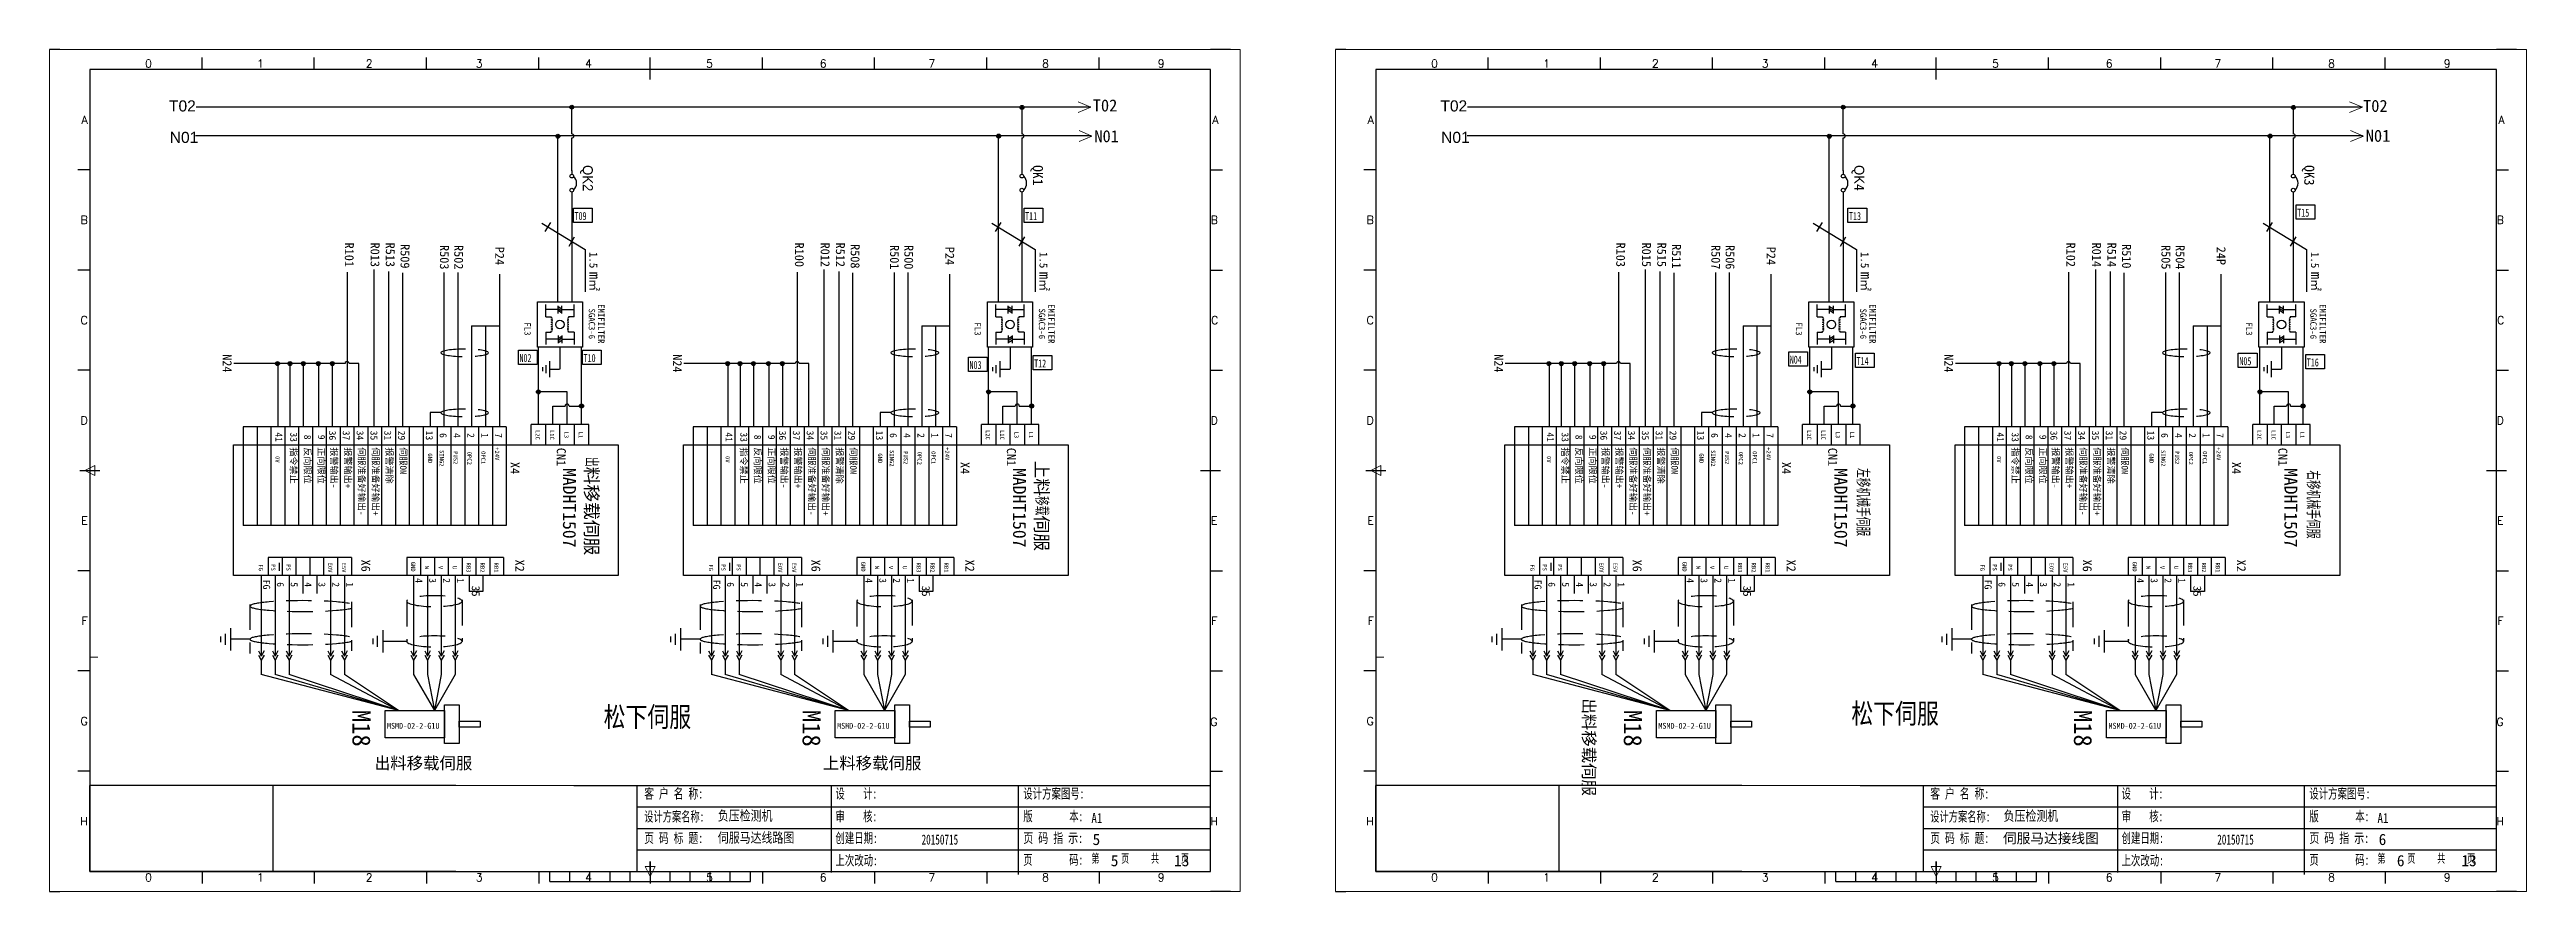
# Model space of a CAD drawing. Extents: x 2511 to 8703, y -745 to 3310.
# Drawn here: x 4153 to 4770, y 279 to 489 of the extents above; entities that cross this region are included whole.
import ezdxf
from ezdxf.enums import TextEntityAlignment as Align

# ---------------------------------------------------------------- set-up
doc = ezdxf.new("R2010")
doc.units = 0
doc.header["$MEASUREMENT"] = 0
doc.linetypes.add('DASHED2', pattern=[9.525, 6.35, -3.175])
doc.layers.add('AE_BOR', color=1, linetype='Continuous')
doc.layers.add('MISC', color=2, linetype='Continuous')
doc.layers.add('圖層1', color=7, linetype='Continuous', lineweight=60)
doc.styles.add('Standard0.67', font='', dxfattribs={"width": 0.67})
doc.styles.add('Standard_0.8', font='', dxfattribs={"width": 0.8})
doc.styles.add('WD', font='romans.shx', dxfattribs={"bigfont": 'gbcbig.shx'})
doc.styles.add('样式 0', font='')
doc.styles.add('样式 8', font='arial.ttf')
doc.styles.add('汉字', font='NSimSun.ttf')
doc.styles.get('Standard0.67').set_extended_font_data('FangSong_GB2312')
doc.styles.get('Standard_0.8').set_extended_font_data('FangSong_GB2312')
doc.styles.get('样式 0').set_extended_font_data('KaiTi_GB2312')

msp = doc.modelspace()

# ---------------------------------------------------------------- texts
at = {"char_height": 2.772, "width": 4.9667, "attachment_point": 1, "style": '样式 8'}
for s, insert in [('{\\C3;T02}', (4182.48, 476.71)), ('{\\C3;T02}', (4499.57, 476.71)), ('{\\C3;N01}', (4182.67, 468.86)), ('{\\C3;N01}', (4499.76, 468.86))]:
    msp.add_mtext(s, dxfattribs=dict(at, insert=insert))
at = {"color": 0, "lineweight": -2, "attachment_point": 1, "rotation": 270}
for s, insert, char_height, width in [('{\\fPMingLiU|b0|i0|c136|p18;QK\\fPMingLiU|b0|i0|c134|p18;2}', (4288.18, 460.57), 2.5, 7.815), ('QK1', (4400.43, 460.57), 2.5, 7.815), ('{\\fPMingLiU|b0|i0|c136|p18;QK}4', (4605.27, 460.57), 2.5, 7.815), ('QK3', (4717.52, 460.57), 2.5, 7.815), ('MADHT1507', (4283.98, 385.01), 3.24, 28.0103), ('{\\Fromans,gbcbig|c134;出\\fPMingLiU|b0|i0|c136|p18;料移载伺服}', (4289.48, 387.77), 3.24, 40.8094), ('MADHT1507', (4396.23, 385.01), 3.24, 28.0103), ('{\\fPMingLiU|b0|i0|c136|p18;上料\\Fromans,gbcbig|c134;移载\\fPMingLiU|b0|i0|c136|p18;伺服}', (4401.74, 386.85), 3.24, 28.0103), ('MADHT1507', (4601.07, 385.01), 3.24, 28.0103), ('{\\Fromans,gbcbig|c134;左移机械手伺服}', (4606.57, 385.01), 3.24, 28.0103), ('MADHT1507', (4713.32, 385.01), 3.24, 28.0103), ('{\\Fromans,gbcbig|c134;右移机械手伺服}', (4718.83, 384.43), 3.24, 35.9016), ('M18', (4232.73, 324.67), 4.5, 11.0467), ('M18', (4344.99, 324.67), 4.5, 11.0467), ('出{\\fPMingLiU|b0|i0|c136|p18;料移载伺服}', (4538.11, 327.57), 3, 35.4639), ('M18', (4549.82, 324.67), 4.5, 11.0467), ('M18', (4662.08, 324.67), 4.5, 11.0467)]:
    msp.add_mtext(s, dxfattribs=dict(at, insert=insert, char_height=char_height, width=width))
at = {"attachment_point": 1, "rotation": 270}
for s, insert, char_height, width in [('{\\fSimSun|b0|i0|c134|p2;\\H1.25x;m\\fSimSun|b0|i0|c129|p2;\\H0.8x;㎡}', (4290.04, 433.94), 2.1721, 86.3375), ('{\\fSimSun|b0|i0|c134|p2;\\H1.25x;m\\fSimSun|b0|i0|c129|p2;\\H0.8x;㎡}', (4402.29, 433.94), 2.1721, 86.3375), ('{\\fSimSun|b0|i0|c134|p2;\\H1.25x;m\\fSimSun|b0|i0|c129|p2;\\H0.8x;㎡}', (4607.13, 433.94), 2.1721, 86.3375), ('{\\fSimSun|b0|i0|c134|p2;\\H1.25x;m\\fSimSun|b0|i0|c129|p2;\\H0.8x;㎡}', (4719.39, 433.94), 2.1721, 86.3375), ('{\\fFangSong_GB2312|b0|i0|c134|p49;指令禁止}', (4214.37, 390.16), 1.62, 191.9559), ('{\\fFangSong_GB2312|b0|i0|c134|p49;反向限位}', (4217.83, 390.16), 1.62, 191.9559), ('{\\fFangSong_GB2312|b0|i0|c134|p49;正向限位}', (4221.28, 390.16), 1.62, 191.9559), ('{\\fFangSong_GB2312|b0|i0|c134|p49;报警输出-}', (4224.45, 390.16), 1.62, 191.9559), ('{\\fFangSong_GB2312|b0|i0|c134|p49;报警输出+}', (4227.9, 390.16), 1.62, 191.9559), ('{\\fFangSong_GB2312|b0|i0|c134|p49;伺服准备好输出-}', (4231.36, 390.16), 1.62, 191.9559), ('{\\fFangSong_GB2312|b0|i0|c134|p49;伺服准备好输出+}', (4234.81, 390.16), 1.62, 191.9559), ('{\\fFangSong_GB2312|b0|i0|c134|p49;报警清除}', (4238.26, 390.16), 1.62, 191.9559), ('{\\fFangSong_GB2312|b0|i0|c134|p49;伺服ON}', (4241.72, 390.16), 1.62, 191.9559), ('{\\fFangSong_GB2312|b0|i0|c134|p49;指令禁止}', (4326.63, 390.16), 1.62, 191.9559), ('{\\fFangSong_GB2312|b0|i0|c134|p49;反向限位}', (4330.09, 390.16), 1.62, 191.9559), ('{\\fFangSong_GB2312|b0|i0|c134|p49;正向限位}', (4333.54, 390.16), 1.62, 191.9559), ('{\\fFangSong_GB2312|b0|i0|c134|p49;报警输出-}', (4336.7, 390.16), 1.62, 191.9559), ('{\\fFangSong_GB2312|b0|i0|c134|p49;报警输出+}', (4340.16, 390.16), 1.62, 191.9559), ('{\\fFangSong_GB2312|b0|i0|c134|p49;伺服准备好输出-}', (4343.61, 390.16), 1.62, 191.9559), ('{\\fFangSong_GB2312|b0|i0|c134|p49;伺服准备好输出+}', (4347.07, 390.16), 1.62, 191.9559), ('{\\fFangSong_GB2312|b0|i0|c134|p49;报警清除}', (4350.52, 390.16), 1.62, 191.9559), ('{\\fFangSong_GB2312|b0|i0|c134|p49;伺服ON}', (4353.98, 390.16), 1.62, 191.9559), ('{\\fFangSong_GB2312|b0|i0|c134|p49;指令禁止}', (4531.46, 390.16), 1.62, 191.9559), ('{\\fFangSong_GB2312|b0|i0|c134|p49;反向限位}', (4534.92, 390.16), 1.62, 191.9559), ('{\\fFangSong_GB2312|b0|i0|c134|p49;正向限位}', (4538.37, 390.16), 1.62, 191.9559), ('{\\fFangSong_GB2312|b0|i0|c134|p49;报警输出-}', (4541.54, 390.16), 1.62, 191.9559), ('{\\fFangSong_GB2312|b0|i0|c134|p49;报警输出+}', (4544.99, 390.16), 1.62, 191.9559), ('{\\fFangSong_GB2312|b0|i0|c134|p49;伺服准备好输出-}', (4548.45, 390.16), 1.62, 191.9559), ('{\\fFangSong_GB2312|b0|i0|c134|p49;伺服准备好输出+}', (4551.9, 390.16), 1.62, 191.9559), ('{\\fFangSong_GB2312|b0|i0|c134|p49;报警清除}', (4555.35, 390.16), 1.62, 191.9559), ('{\\fFangSong_GB2312|b0|i0|c134|p49;伺服ON}', (4558.81, 390.16), 1.62, 191.9559), ('{\\fFangSong_GB2312|b0|i0|c134|p49;指令禁止}', (4643.72, 390.16), 1.62, 191.9559), ('{\\fFangSong_GB2312|b0|i0|c134|p49;反向限位}', (4647.18, 390.16), 1.62, 191.9559), ('{\\fFangSong_GB2312|b0|i0|c134|p49;正向限位}', (4650.63, 390.16), 1.62, 191.9559), ('{\\fFangSong_GB2312|b0|i0|c134|p49;报警输出-}', (4653.8, 390.16), 1.62, 191.9559), ('{\\fFangSong_GB2312|b0|i0|c134|p49;报警输出+}', (4657.25, 390.16), 1.62, 191.9559), ('{\\fFangSong_GB2312|b0|i0|c134|p49;伺服准备好输出-}', (4660.7, 390.16), 1.62, 191.9559), ('{\\fFangSong_GB2312|b0|i0|c134|p49;伺服准备好输出+}', (4664.16, 390.16), 1.62, 191.9559), ('{\\fFangSong_GB2312|b0|i0|c134|p49;报警清除}', (4667.61, 390.16), 1.62, 191.9559), ('{\\fFangSong_GB2312|b0|i0|c134|p49;伺服ON}', (4671.07, 390.16), 1.62, 191.9559)]:
    msp.add_mtext(s, dxfattribs=dict(at, insert=insert, char_height=char_height, width=width))
at = {"color": 0, "lineweight": -2, "char_height": 3, "width": 35.4639, "attachment_point": 1}
for s, insert in [('出{\\fPMingLiU|b0|i0|c136|p18;料移载伺服}', (4233.75, 312.89)), ('{\\fSimSun|b0|i0|c134|p2;上料移载伺服}', (4345.56, 312.89))]:
    msp.add_mtext(s, dxfattribs=dict(at, insert=insert))
at = {"color": 0, "ltscale": 2, "char_height": 2.5, "attachment_point": 1}
for s, insert, width, style in [('{\\fSimSun|b0|i0|c134|p2;\\W0.72;客 户 名 称:}', (4300.98, 305.06), 16.2477, 'Standard0.67'), ('{\\fSimSun|b0|i0|c134|p2;设    计:}', (4348.69, 305.06), 12.0312, 'Standard0.67'), ('{\\fSimSun|b0|i0|c134|p2;设计方案图号:}', (4395.53, 305.06), 15.1644, 'Standard0.67'), ('{\\fSimSun|b0|i0|c134|p2;\\W0.72;客 户 名 称:}', (4621.73, 305.06), 16.2477, 'Standard0.67'), ('{\\fSimSun|b0|i0|c134|p2;设    计:}', (4669.45, 305.06), 12.0312, 'Standard0.67'), ('{\\fSimSun|b0|i0|c134|p2;设计方案图号:}', (4716.28, 305.06), 15.1644, 'Standard0.67'), ('{\\fSimSun|b0|i0|c134|p2;\\W0.66;设计方案名称:}', (4300.98, 299.33), 15.1234, 'Standard0.67'), ('{\\fSimSun|b0|i0|c134|p2;审    核:}', (4348.69, 299.39), 12.0312, 'Standard0.67'), ('{\\fSimSun|b0|i0|c134|p2;版        本:}', (4395.53, 299.39), 16.8498, 'Standard0.67'), ('{\\fSimSun|b0|i0|c134|p2;A1}', (4412.53, 298.95), 33.9078, 'Standard_0.8'), ('{\\fSimSun|b0|i0|c134|p2;\\W0.66;设计方案名称:}', (4621.73, 299.33), 15.1234, 'Standard0.67'), ('{\\fSimSun|b0|i0|c134|p2;负压检测机}', (4640.02, 299.5), 33.9078, 'Standard_0.8'), ('{\\fSimSun|b0|i0|c134|p2;审    核:}', (4669.45, 299.39), 12.0312, 'Standard0.67'), ('{\\fSimSun|b0|i0|c134|p2;版        本:}', (4716.28, 299.39), 16.8498, 'Standard0.67'), ('{\\fSimSun|b0|i0|c134|p2;A1}', (4733.28, 298.95), 33.9078, 'Standard_0.8'), ('{\\fSimSun|b0|i0|c134|p2;\\W0.72;页 码 标 题:}', (4300.98, 293.97), 15.1234, 'Standard0.67'), ('{\\fSimSun|b0|i0|c134|p2;创建日期:}', (4348.69, 293.98), 12.0312, 'Standard0.67'), ('{\\fSimSun|b0|i0|c134|p2;20150715}', (4370.17, 293.59), 12.0312, 'Standard0.67'), ('{\\fSimSun|b0|i0|c134|p2;\\W0.73;页 码 指 示:}', (4395.53, 293.98), 16.1995, 'Standard0.67'), ('{\\fSimSun|b0|i0|c134|p2;\\W0.72;页 码 标 题:}', (4621.73, 293.97), 15.1234, 'Standard0.67'), ('{\\fSimSun|b0|i0|c134|p2;创建日期:}', (4669.45, 293.98), 12.0312, 'Standard0.67'), ('{\\fSimSun|b0|i0|c134|p2;20150715}', (4693.31, 293.59), 12.0312, 'Standard0.67'), ('{\\fSimSun|b0|i0|c134|p2;\\W0.73;页 码 指 示:}', (4716.28, 293.98), 16.1995, 'Standard0.67'), ('{\\fSimSun|b0|i0|c134|p2;上次改动:}', (4348.69, 288.39), 12.0312, 'Standard0.67'), ('{\\fSimSun|b0|i0|c134|p2;页        码:}', (4395.53, 288.54), 15.7258, 'Standard0.67'), ('{\\Fromans,gbcbig|c134;第}    {\\Fromans,gbcbig|c134;页}    {\\Fromans,gbcbig|c134;共}    {\\Fromans,gbcbig|c134;页}', (4412.52, 288.79), 33.9078, 'Standard_0.8'), ('{\\fSimSun|b0|i0|c134|p2;上次改动:}', (4669.45, 288.39), 12.0312, 'Standard0.67'), ('{\\fSimSun|b0|i0|c134|p2;页        码:}', (4716.28, 288.54), 15.7258, 'Standard0.67'), ('{\\Fromans,gbcbig|c134;第}    {\\Fromans,gbcbig|c134;页}    {\\Fromans,gbcbig|c134;共}    {\\Fromans,gbcbig|c134;页}', (4733.28, 288.79), 33.9078, 'Standard_0.8')]:
    msp.add_mtext(s, dxfattribs=dict(at, insert=insert, width=width, style=style))
at = {"color": 7, "insert": (4639.88, 293.92), "char_height": 2.5, "attachment_point": 1}
msp.add_mtext_dynamic_manual_height_columns('{\\fSimSun|b0|i0|c134|p2;伺服马达接线图}', width=47.9244, gutter_width=12.5, heights=[0], dxfattribs=at)
at = {"style": '汉字'}
for tag, height, p in [('T02', 3, (4415.92, 473.94)), ('T02', 3, (4732.74, 473.83)), ('N01', 3, (4416.32, 466.27)), ('N01', 3, (4733.41, 466.37)), ('MSMD-02-2-G1U', 1.48, (4243.38, 319.96)), ('MSMD-02-2-G1U', 1.48, (4355.64, 319.96)), ('MSMD-02-2-G1U', 1.48, (4560.47, 319.96)), ('MSMD-02-2-G1U', 1.48, (4672.73, 319.96))]:
    msp.add_attdef(tag, text='', height=height, dxfattribs=at).set_placement(p, align=Align.CENTER)
for tag, height, p in [('R101', 2.24, (4226.33, 438.19)), ('R013', 2.24, (4232.76, 438.19)), ('R513', 2.24, (4236.55, 438.19)), ('R509', 2.24, (4240.23, 437.81)), ('R503', 2.24, (4250.05, 437.58)), ('R502', 2.24, (4253.61, 437.58)), ('P24', 2.24, (4263.83, 437.92)), ('1.5', 2, (4287.33, 436.86)), ('R100', 2.24, (4338.58, 438.19)), ('R012', 2.24, (4345.02, 438.19)), ('R512', 2.24, (4348.8, 438.19)), ('R508', 2.24, (4352.49, 437.81)), ('R501', 2.24, (4362.31, 437.58)), ('R500', 2.24, (4365.87, 437.58)), ('P24', 2.24, (4376.09, 437.92)), ('1.5', 2, (4399.58, 436.86)), ('R103', 2.24, (4543.42, 438.19)), ('R015', 2.24, (4549.85, 438.19)), ('R515', 2.24, (4553.64, 438.19)), ('R511', 2.24, (4557.32, 437.81)), ('R507', 2.24, (4567.14, 437.58)), ('R506', 2.24, (4570.7, 437.58)), ('P24', 2.24, (4580.92, 437.92)), ('1.5', 2, (4604.42, 436.86)), ('R102', 2.24, (4655.67, 438.19)), ('R014', 2.24, (4662.11, 438.19)), ('R514', 2.24, (4665.89, 438.19)), ('R510', 2.24, (4669.58, 437.81)), ('R505', 2.24, (4679.4, 437.58)), ('R504', 2.24, (4682.96, 437.58)), ('24P', 2.24, (4693.18, 437.92)), ('1.5', 2, (4716.68, 436.86)), ('FL3', 1.6, (4271.12, 419.68)), ('SGAC3-6', 1.6, (4287.15, 420.97)), ('EMIFILTER', 1.6, (4289.49, 420.97)), ('FL3', 1.6, (4383.38, 419.68)), ('SGAC3-6', 1.6, (4399.41, 420.97)), ('EMIFILTER', 1.6, (4401.75, 420.97)), ('FL3', 1.6, (4588.21, 419.68)), ('SGAC3-6', 1.6, (4604.24, 420.97)), ('EMIFILTER', 1.6, (4606.58, 420.97)), ('FL3', 1.6, (4700.47, 419.68)), ('SGAC3-6', 1.6, (4716.5, 420.97)), ('EMIFILTER', 1.6, (4718.84, 420.97)), ('N24', 2.24, (4195.89, 411.11)), ('N24', 2.24, (4308.15, 411.11)), ('N24', 2.24, (4512.99, 411.11)), ('N24', 2.24, (4625.24, 411.11)), ('41', 1.75, (4209.02, 392.7)), ('33', 1.75, (4212.71, 392.7)), ('8', 1.75, (4216.16, 392.7)), ('9', 1.75, (4219.62, 392.7)), ('36', 1.75, (4222.36, 393.12)), ('37', 1.75, (4225.81, 393.12)), ('34', 1.75, (4229.26, 393.12)), ('35', 1.75, (4232.72, 393.12)), ('31', 1.75, (4236.17, 393.12)), ('29', 1.75, (4239.63, 393.12)), ('13', 1.75, (4246.53, 393.12)), ('6', 1.75, (4249.99, 393.12)), ('4', 1.75, (4253.44, 393.12)), ('2', 1.75, (4256.9, 393.12)), ('1', 1.75, (4260.35, 393.12)), ('7', 1.75, (4263.81, 393.12)), ('+24V', 1.05, (4263.81, 388.55)), ('L2C', 1.05, (4273.92, 393.27)), ('L1C', 1.05, (4277.5, 393.27)), ('CN1', 2.24, (4279.19, 387.76)), ('L3', 1.05, (4281.08, 393.27)), ('L1', 1.05, (4284.66, 393.27)), ('41', 1.75, (4321.27, 392.7)), ('33', 1.75, (4324.97, 392.7)), ('8', 1.75, (4328.42, 392.7)), ('9', 1.75, (4331.88, 392.7)), ('36', 1.75, (4334.61, 393.12)), ('37', 1.75, (4338.07, 393.12)), ('34', 1.75, (4341.52, 393.12)), ('35', 1.75, (4344.97, 393.12)), ('31', 1.75, (4348.43, 393.12)), ('29', 1.75, (4351.88, 393.12)), ('13', 1.75, (4358.79, 393.12)), ('6', 1.75, (4362.25, 393.12)), ('4', 1.75, (4365.7, 393.12)), ('2', 1.75, (4369.15, 393.12)), ('1', 1.75, (4372.61, 393.12)), ('7', 1.75, (4376.06, 393.12)), ('+24V', 1.05, (4376.06, 388.55)), ('L2C', 1.05, (4386.18, 393.27)), ('L1C', 1.05, (4389.76, 393.27)), ('CN1', 2.24, (4391.44, 387.76)), ('L3', 1.05, (4393.34, 393.27)), ('L1', 1.05, (4396.92, 393.27)), ('41', 1.75, (4526.11, 392.7)), ('33', 1.75, (4529.8, 392.7)), ('8', 1.75, (4533.25, 392.7)), ('9', 1.75, (4536.71, 392.7)), ('36', 1.75, (4539.45, 393.12)), ('37', 1.75, (4542.9, 393.12)), ('34', 1.75, (4546.35, 393.12)), ('35', 1.75, (4549.81, 393.12)), ('31', 1.75, (4553.26, 393.12)), ('29', 1.75, (4556.72, 393.12)), ('13', 1.75, (4563.62, 393.12)), ('6', 1.75, (4567.08, 393.12)), ('4', 1.75, (4570.53, 393.12)), ('2', 1.75, (4573.99, 393.12)), ('1', 1.75, (4577.44, 393.12)), ('7', 1.75, (4580.9, 393.12)), ('+24V', 1.05, (4580.9, 388.55)), ('L2C', 1.05, (4591.01, 393.27)), ('L1C', 1.05, (4594.59, 393.27)), ('CN1', 2.24, (4596.28, 387.76)), ('L3', 1.05, (4598.17, 393.27)), ('L1', 1.05, (4601.75, 393.27)), ('41', 1.75, (4638.36, 392.7)), ('33', 1.75, (4642.06, 392.7)), ('8', 1.75, (4645.51, 392.7)), ('9', 1.75, (4648.97, 392.7)), ('36', 1.75, (4651.7, 393.12)), ('37', 1.75, (4655.16, 393.12)), ('34', 1.75, (4658.61, 393.12)), ('35', 1.75, (4662.07, 393.12)), ('31', 1.75, (4665.52, 393.12)), ('29', 1.75, (4668.97, 393.12)), ('13', 1.75, (4675.88, 393.12)), ('6', 1.75, (4679.34, 393.12)), ('4', 1.75, (4682.79, 393.12)), ('2', 1.75, (4686.24, 393.12)), ('1', 1.75, (4689.7, 393.12)), ('7', 1.75, (4693.15, 393.12)), ('+24V', 1.05, (4693.15, 388.55)), ('L2C', 1.05, (4703.27, 393.27)), ('L1C', 1.05, (4706.85, 393.27)), ('CN1', 2.24, (4708.54, 387.76)), ('L3', 1.05, (4710.43, 393.27)), ('L1', 1.05, (4714.01, 393.27)), ('0V', 1.05, (4209.02, 387.16)), ('GND', 1.05, (4247.07, 387.43)), ('SING2', 1.05, (4249.99, 387.43)), ('PUS2', 1.05, (4253.44, 387.57)), ('OPC2', 1.05, (4256.9, 387.43)), ('OPC1', 1.05, (4260.35, 387.57)), ('X4', 2.24, (4267.66, 385)), ('0V', 1.05, (4321.27, 387.16)), ('GND', 1.05, (4359.32, 387.43)), ('SING2', 1.05, (4362.25, 387.43)), ('PUS2', 1.05, (4365.7, 387.57)), ('OPC2', 1.05, (4369.15, 387.43)), ('OPC1', 1.05, (4372.61, 387.57)), ('X4', 2.24, (4379.92, 385)), ('0V', 1.05, (4526.11, 387.16)), ('GND', 1.05, (4564.16, 387.43)), ('SING2', 1.05, (4567.08, 387.43)), ('PUS2', 1.05, (4570.53, 387.57)), ('OPC2', 1.05, (4573.99, 387.43)), ('OPC1', 1.05, (4577.44, 387.57)), ('X4', 2.24, (4584.75, 385)), ('0V', 1.05, (4638.36, 387.16)), ('GND', 1.05, (4676.41, 387.43)), ('SING2', 1.05, (4679.34, 387.43)), ('PUS2', 1.05, (4682.79, 387.57)), ('OPC2', 1.05, (4686.24, 387.43)), ('OPC1', 1.05, (4689.7, 387.57)), ('X4', 2.24, (4697.01, 385)), ('FG', 1.05, (4204.87, 360.18)), ('PS', 1.05, (4207.96, 360.18)), ('PS', 1.05, (4211.77, 360.18)), ('E0V', 1.05, (4222.14, 360.18)), ('E5V', 1.05, (4225.59, 360.18)), ('X6', 2.24, (4230.44, 360.64)), ('GND', 1.05, (4242.85, 360.41)), ('W', 1.05, (4246.3, 360.18)), ('V', 1.05, (4249.76, 360.18)), ('U', 1.05, (4253.21, 360.18)), ('RB3', 1.05, (4256.67, 360.18)), ('RB2', 1.05, (4260.12, 360.18)), ('RB1', 1.05, (4263.58, 360.18)), ('X2', 2.24, (4268.85, 360.64)), ('FG', 1.05, (4317.13, 360.18)), ('PS', 1.05, (4320.22, 360.18)), ('PS', 1.05, (4324.03, 360.18)), ('E0V', 1.05, (4334.39, 360.18)), ('E5V', 1.05, (4337.85, 360.18)), ('X6', 2.24, (4342.7, 360.64)), ('GND', 1.05, (4355.11, 360.41)), ('W', 1.05, (4358.56, 360.18)), ('V', 1.05, (4362.02, 360.18)), ('U', 1.05, (4365.47, 360.18)), ('RB3', 1.05, (4368.92, 360.18)), ('RB2', 1.05, (4372.38, 360.18)), ('RB1', 1.05, (4375.83, 360.18)), ('X2', 2.24, (4381.11, 360.64)), ('FG', 1.05, (4521.96, 360.18)), ('PS', 1.05, (4525.06, 360.18)), ('PS', 1.05, (4528.87, 360.18)), ('E0V', 1.05, (4539.23, 360.18)), ('E5V', 1.05, (4542.68, 360.18)), ('X6', 2.24, (4547.53, 360.64)), ('GND', 1.05, (4559.94, 360.41)), ('W', 1.05, (4563.4, 360.18)), ('V', 1.05, (4566.85, 360.18)), ('U', 1.05, (4570.3, 360.18)), ('RB3', 1.05, (4573.76, 360.18)), ('RB2', 1.05, (4577.21, 360.18)), ('RB1', 1.05, (4580.67, 360.18)), ('X2', 2.24, (4585.94, 360.64)), ('FG', 1.05, (4634.22, 360.18)), ('PS', 1.05, (4637.31, 360.18)), ('PS', 1.05, (4641.12, 360.18)), ('E0V', 1.05, (4651.48, 360.18)), ('E5V', 1.05, (4654.94, 360.18)), ('X6', 2.24, (4659.79, 360.64)), ('GND', 1.05, (4672.2, 360.41)), ('W', 1.05, (4675.65, 360.18)), ('V', 1.05, (4679.11, 360.18)), ('U', 1.05, (4682.56, 360.18)), ('RB3', 1.05, (4686.01, 360.18)), ('RB2', 1.05, (4689.47, 360.18)), ('RB1', 1.05, (4692.92, 360.18)), ('X2', 2.24, (4698.2, 360.64)), ('FG', 1.75, (4205.94, 355.92)), ('6', 1.75, (4209.39, 355.92)), ('5', 1.75, (4212.84, 355.92)), ('4', 1.75, (4216.3, 355.92)), ('3', 1.75, (4219.75, 355.92)), ('2', 1.75, (4223.21, 355.92)), ('1', 1.75, (4226.66, 355.92)), ('4', 1.75, (4243.92, 356.93)), ('3', 1.75, (4247.37, 356.93)), ('2', 1.75, (4250.83, 356.93)), ('1', 1.75, (4254.28, 356.93)), ('35', 2, (4258, 354.29)), ('FG', 1.75, (4318.19, 355.92)), ('6', 1.75, (4321.65, 355.92)), ('5', 1.75, (4325.1, 355.92)), ('4', 1.75, (4328.55, 355.92)), ('3', 1.75, (4332.01, 355.92)), ('2', 1.75, (4335.46, 355.92)), ('1', 1.75, (4338.92, 355.92)), ('4', 1.75, (4356.17, 356.93)), ('3', 1.75, (4359.63, 356.93)), ('2', 1.75, (4363.08, 356.93)), ('1', 1.75, (4366.54, 356.93)), ('35', 2, (4370.25, 354.29)), ('FG', 1.75, (4523.03, 355.92)), ('6', 1.75, (4526.48, 355.92)), ('5', 1.75, (4529.93, 355.92)), ('4', 1.75, (4533.39, 355.92)), ('3', 1.75, (4536.84, 355.92)), ('2', 1.75, (4540.3, 355.92)), ('1', 1.75, (4543.75, 355.92)), ('4', 1.75, (4561.01, 356.93)), ('3', 1.75, (4564.46, 356.93)), ('2', 1.75, (4567.92, 356.93)), ('1', 1.75, (4571.37, 356.93)), ('35', 2, (4575.09, 354.29)), ('FG', 1.75, (4635.28, 355.92)), ('6', 1.75, (4638.74, 355.92)), ('5', 1.75, (4642.19, 355.92)), ('4', 1.75, (4645.65, 355.92)), ('3', 1.75, (4649.1, 355.92)), ('2', 1.75, (4652.55, 355.92)), ('1', 1.75, (4656.01, 355.92)), ('4', 1.75, (4673.27, 356.93)), ('3', 1.75, (4676.72, 356.93)), ('2', 1.75, (4680.17, 356.93)), ('1', 1.75, (4683.63, 356.93)), ('35', 2, (4687.34, 354.29))]:
    msp.add_attdef(tag, text='', height=height, rotation=270, dxfattribs=at).set_placement(p, align=Align.CENTER)
at = {"layer": 'MISC', "color": 0, "attachment_point": 1}
for s, insert, char_height, width, style in [('\\pi-0.4147;{\\W0.7;T09}', (4284.03, 448.86), 2, 3.3188, '样式 0'), ('\\pi-0.4147;{\\W0.7;T11}', (4396.39, 448.86), 2, 3.3188, '样式 0'), ('\\pi-0.4147;{\\W0.7;T13}', (4601.88, 448.86), 2, 3.3188, '样式 0'), ('\\pi-0.4147;{\\W0.7;T15}', (4713.67, 449.69), 2, 3.3188, '样式 0'), ('\\pi-0.4147;{\\W0.7;N02}', (4270.29, 413.44), 2, 3.3188, '样式 0'), ('\\pi-0.4147;{\\W0.7;T10}', (4286.29, 413.44), 2, 3.3188, '样式 0'), ('\\pi-0.4147;{\\W0.7;N03}', (4382.54, 411.69), 2, 3.3188, '样式 0'), ('\\pi-0.4147;{\\W0.7;T12}', (4398.66, 412.08), 2, 3.3188, '样式 0'), ('\\pi-0.4147;{\\W0.7;N04}', (4587.1, 413.04), 2, 3.3188, '样式 0'), ('\\pi-0.4147;{\\W0.7;T14}', (4603.78, 412.7), 2, 3.3188, '样式 0'), ('\\pi-0.4147;{\\W0.7;N05}', (4699.24, 412.66), 2, 3.3188, '样式 0'), ('\\pi-0.4147;{\\W0.7;T16}', (4716.05, 412.35), 2, 3.3188, '样式 0'), ('{\\fSimSun|b1|i0|c134|p2;松下伺服}', (4290.87, 325.44), 5, 24.1794, 'Standard_0.8'), ('{\\fSimSun|b1|i0|c134|p2;松下伺服}', (4602.06, 326.29), 5, 24.1794, 'Standard_0.8'), ('{\\fSimSun|b0|i0|c134|p2;负压检测机}', (4319.34, 299.56), 2.5, 24.1794, 'Standard_0.8'), ('伺服马达线路图', (4319.34, 294.07), 2.5, 24.1794, 'Standard_0.8'), ('5', (4412.82, 293.77), 2.8, 3.07, '样式 0'), ('6', (4733.57, 293.77), 2.8, 3.07, '样式 0'), ('5', (4417.36, 288.48), 2.8, 3.07, '样式 0'), ('13', (4433.14, 288.48), 2.8, 3.07, '样式 0'), ('6', (4738.11, 288.48), 2.8, 3.07, '样式 0'), ('13', (4754.21, 288.48), 2.8, 3.07, '样式 0')]:
    msp.add_mtext(s, dxfattribs=dict(at, insert=insert, char_height=char_height, width=width, style=style))

# ---------------------------------------------------------------- blocks, each defined once
blk = doc.blocks.new('gb_a2_a')
for p, q in [((584, 410), (25, 410)), ((25, 410), (25, 10)), ((584, 10), (584, 410)), ((25, 10), (584, 10))]:
    blk.add_line(p, q)
at = {"lineweight": 9, "ltscale": 0.1}
blk.add_line((25, 116.9), (29, 116.9), dxfattribs=at)
at = {"layer": 'AE_BOR', "lineweight": 30}
for p, q in [((10, 420), (4.9, 420)), ((594, 420), (584, 420)), ((4.9, 0), (10, 0)), ((594, 0), (584, 0))]:
    blk.add_line(p, q, dxfattribs=at)
at = {"layer": 'AE_BOR', "color": 1, "lineweight": 15}
for p, q in [((4.9, 420), (598.9, 420)), ((4.9, 0), (4.9, 420)), ((598.9, 420), (598.9, 0)), ((22.5, 210), (27.5, 212.5)), ((27.5, 212.5), (27.5, 207.5)), ((27.5, 207.5), (22.5, 210)), ((304.5, 7.5), (302, 12.5)), ((302, 12.5), (307, 12.5)), ((307, 12.5), (304.5, 7.5)), ((598.9, 0), (4.9, 0))]:
    blk.add_line(p, q, dxfattribs=at)
at = {"layer": 'AE_BOR'}
for p, q in [((81, 410), (81, 416)), ((137, 410), (137, 416)), ((193, 410), (193, 416)), ((249, 410), (249, 416)), ((304.5, 410), (304.5, 416)), ((360.5, 410), (360.5, 416)), ((416.5, 410), (416.5, 416)), ((472.5, 410), (472.5, 416)), ((528.5, 410), (528.5, 416)), ((25, 360), (19, 360)), ((584, 360), (590, 360)), ((25, 310), (19, 310)), ((584, 310), (590, 310)), ((25, 260), (19, 260)), ((584, 260), (590, 260)), ((25, 160), (19, 160)), ((584, 160), (590, 160)), ((25, 110), (19, 110)), ((584, 110), (590, 110)), ((25, 60), (19, 60)), ((584, 60), (590, 60)), ((81, 10), (81, 4)), ((137, 10), (137, 4)), ((193, 10), (193, 4)), ((249, 10), (249, 4)), ((304.5, 10), (304.5, 4)), ((360.5, 10), (360.5, 4)), ((416.5, 10), (416.5, 4)), ((472.5, 10), (472.5, 4)), ((528.5, 10), (528.5, 4))]:
    blk.add_line(p, q, dxfattribs=at)
at = {"layer": 'AE_BOR', "color": 2, "lineweight": 30}
for p, q in [((304.5, 405), (304.5, 415)), ((20, 210), (30, 210)), ((579, 210), (589, 210)), ((304.5, 10), (304.5, 15)), ((304.5, 15), (304.5, 5)), ((254.5, 5), (254.5, 10)), ((254.5, 5), (354.5, 5)), ((264.5, 5), (264.5, 10)), ((274.5, 5), (274.5, 10)), ((284.5, 5), (284.5, 10)), ((294.5, 5), (294.5, 10)), ((304.5, 10), (304.5, 5)), ((314.5, 5), (314.5, 10)), ((324.5, 5), (324.5, 10)), ((334.5, 5), (334.5, 10)), ((344.5, 5), (344.5, 10)), ((354.5, 5), (354.5, 10))]:
    blk.add_line(p, q, dxfattribs=at)
at = {"layer": 'AE_BOR', "style": 'WD'}
for s, p in [('0', (54.3, 411)), ('1', (110.1, 411)), ('2', (164.4, 411)), ('3', (219.2, 411)), ('4', (273.8, 411)), ('5', (334.1, 411)), ('6', (390.8, 411)), ('7', (445, 411)), ('8', (501.7, 411)), ('9', (559.4, 411)), ('0', (54.3, 5)), ('1', (110.1, 5)), ('2', (164.4, 5)), ('3', (219.2, 5)), ('4', (273.8, 5)), ('5', (334.1, 5)), ('6', (390.8, 5)), ('7', (445, 5)), ('8', (501.7, 5)), ('9', (559.4, 5))]:
    blk.add_text(s, height=4, dxfattribs=at).set_placement(p, align=Align.CENTER)
for s, p in [('A', (24, 385)), ('A', (588, 385)), ('B', (24, 335)), ('B', (587.7, 335)), ('C', (24, 285)), ('C', (587.9, 285)), ('D', (24, 235)), ('D', (587.7, 235)), ('E', (24, 185)), ('E', (587.5, 185)), ('F', (24, 135)), ('F', (587.5, 135)), ('F', (587.5, 135)), ('G', (24, 85)), ('G', (587.5, 84.6)), ('H', (24, 35)), ('H', (587.7, 35))]:
    blk.add_text(s, height=4, dxfattribs=at).set_placement(p, align=Align.MIDDLE_RIGHT)
blk = doc.blocks.new('电容')
at = {"linetype": 'ByBlock'}
for p, q in [((-1756.08, -781.77), (-1758.13, -781.77)), ((-1756.08, -782.99), (-1756.08, -780.56)), ((-1754.86, -780.79), (-1756.08, -781.55)), ((-1754.86, -781.44), (-1756.08, -782.2)), ((-1754.86, -781.99), (-1756.08, -782.75)), ((-1754.86, -782.99), (-1754.86, -780.56)), ((-1754.86, -781.77), (-1752.81, -781.77))]:
    blk.add_line(p, q, dxfattribs=at)

# ---------------------------------------------------------------- hatches: boundary and pattern name
at = {"layer": '圖層1', "lineweight": -3}
h = msp.add_hatch(color=256, dxfattribs=at)
edge = h.paths.add_edge_path()
edge.add_arc((4282.93, 475.01), 0.494, 0, 360)
h = msp.add_hatch(color=256, dxfattribs=at)
edge = h.paths.add_edge_path()
edge.add_arc((4395.22, 474.93), 0.494, 0, 360)
h = msp.add_hatch(color=256, dxfattribs=at)
edge = h.paths.add_edge_path()
edge.add_arc((4600.02, 475.01), 0.494, 0, 360)
h = msp.add_hatch(color=256, dxfattribs=at)
edge = h.paths.add_edge_path()
edge.add_arc((4712.31, 474.93), 0.494, 0, 360)
h = msp.add_hatch(color=256, dxfattribs=at)
edge = h.paths.add_edge_path()
edge.add_arc((4279.46, 467.77), 0.494, 0, 360)
h = msp.add_hatch(color=256, dxfattribs=at)
edge = h.paths.add_edge_path()
edge.add_arc((4389.4, 467.8), 0.494, 0, 360)
h = msp.add_hatch(color=256, dxfattribs=at)
edge = h.paths.add_edge_path()
edge.add_arc((4596.55, 467.77), 0.494, 0, 360)
h = msp.add_hatch(color=256, dxfattribs=at)
edge = h.paths.add_edge_path()
edge.add_arc((4706.49, 467.8), 0.494, 0, 360)
h = msp.add_hatch(color=256, dxfattribs=at)
edge = h.paths.add_edge_path()
edge.add_arc((4209.53, 411.07), 0.5, 0, 360)
h = msp.add_hatch(color=256, dxfattribs=at)
edge = h.paths.add_edge_path()
edge.add_arc((4212.63, 411.07), 0.5, 0, 360)
h = msp.add_hatch(color=256, dxfattribs=at)
edge = h.paths.add_edge_path()
edge.add_arc((4215.98, 411.07), 0.5, 0, 360)
h = msp.add_hatch(color=256, dxfattribs=at)
edge = h.paths.add_edge_path()
edge.add_arc((4219.72, 411.07), 0.5, 0, 360)
h = msp.add_hatch(color=256, dxfattribs=at)
edge = h.paths.add_edge_path()
edge.add_arc((4223.21, 411.07), 0.5, 0, 360)
h = msp.add_hatch(color=256, dxfattribs=at)
edge = h.paths.add_edge_path()
edge.add_arc((4321.79, 411.07), 0.5, 0, 360)
h = msp.add_hatch(color=256, dxfattribs=at)
edge = h.paths.add_edge_path()
edge.add_arc((4324.88, 411.07), 0.5, 0, 360)
h = msp.add_hatch(color=256, dxfattribs=at)
edge = h.paths.add_edge_path()
edge.add_arc((4328.24, 411.07), 0.5, 0, 360)
h = msp.add_hatch(color=256, dxfattribs=at)
edge = h.paths.add_edge_path()
edge.add_arc((4331.98, 411.07), 0.5, 0, 360)
h = msp.add_hatch(color=256, dxfattribs=at)
edge = h.paths.add_edge_path()
edge.add_arc((4335.46, 411.07), 0.5, 0, 360)
h = msp.add_hatch(color=256, dxfattribs=at)
edge = h.paths.add_edge_path()
edge.add_arc((4526.62, 411.07), 0.5, 0, 360)
h = msp.add_hatch(color=256, dxfattribs=at)
edge = h.paths.add_edge_path()
edge.add_arc((4529.72, 411.07), 0.5, 0, 360)
h = msp.add_hatch(color=256, dxfattribs=at)
edge = h.paths.add_edge_path()
edge.add_arc((4533.07, 411.07), 0.5, 0, 360)
h = msp.add_hatch(color=256, dxfattribs=at)
edge = h.paths.add_edge_path()
edge.add_arc((4536.81, 411.07), 0.5, 0, 360)
h = msp.add_hatch(color=256, dxfattribs=at)
edge = h.paths.add_edge_path()
edge.add_arc((4540.3, 411.07), 0.5, 0, 360)
h = msp.add_hatch(color=256, dxfattribs=at)
edge = h.paths.add_edge_path()
edge.add_arc((4638.88, 411.07), 0.5, 0, 360)
h = msp.add_hatch(color=256, dxfattribs=at)
edge = h.paths.add_edge_path()
edge.add_arc((4641.97, 411.07), 0.5, 0, 360)
h = msp.add_hatch(color=256, dxfattribs=at)
edge = h.paths.add_edge_path()
edge.add_arc((4645.33, 411.07), 0.5, 0, 360)
h = msp.add_hatch(color=256, dxfattribs=at)
edge = h.paths.add_edge_path()
edge.add_arc((4649.07, 411.07), 0.5, 0, 360)
h = msp.add_hatch(color=256, dxfattribs=at)
edge = h.paths.add_edge_path()
edge.add_arc((4652.56, 411.07), 0.5, 0, 360)
h = msp.add_hatch(color=256, dxfattribs=at)
edge = h.paths.add_edge_path()
edge.add_arc((4274.61, 404), 0.5, 0, 360)
h = msp.add_hatch(color=256, dxfattribs=at)
edge = h.paths.add_edge_path()
edge.add_arc((4386.87, 404), 0.5, 0, 360)
h = msp.add_hatch(color=256, dxfattribs=at)
edge = h.paths.add_edge_path()
edge.add_arc((4591.7, 404), 0.5, 0, 360)
h = msp.add_hatch(color=256, dxfattribs=at)
edge = h.paths.add_edge_path()
edge.add_arc((4703.96, 404), 0.5, 0, 360)
h = msp.add_hatch(color=256, dxfattribs=at)
edge = h.paths.add_edge_path()
edge.add_arc((4285.35, 400.46), 0.5, 0, 360)
h = msp.add_hatch(color=256, dxfattribs=at)
edge = h.paths.add_edge_path()
edge.add_arc((4397.61, 400.46), 0.5, 0, 360)
h = msp.add_hatch(color=256, dxfattribs=at)
edge = h.paths.add_edge_path()
edge.add_arc((4602.44, 400.46), 0.5, 0, 360)
h = msp.add_hatch(color=256, dxfattribs=at)
edge = h.paths.add_edge_path()
edge.add_arc((4714.7, 400.46), 0.5, 0, 360)

# ---------------------------------------------------------------- linework, layer by layer
at = {"lineweight": 0}
for p, q in [((4412.42, 474.98), (4409.21, 476.32)), ((4729.51, 474.98), (4726.3, 476.32)), ((4412.42, 474.98), (4409.21, 473.65)), ((4729.51, 474.98), (4726.3, 473.65)), ((4412.66, 467.81), (4409.45, 469.15)), ((4412.66, 467.81), (4409.45, 466.48)), ((4729.75, 467.81), (4726.54, 469.15)), ((4729.75, 467.81), (4726.54, 466.48))]:
    msp.add_line(p, q, dxfattribs=at)
for p, q in [((4412.42, 474.98), (4189.24, 474.98)), ((4395.19, 474.87), (4395.19, 468.33)), ((4729.51, 474.98), (4506.33, 474.98)), ((4712.28, 474.87), (4712.28, 468.33)), ((4412.43, 467.83), (4189.12, 467.83)), ((4389.29, 467.81), (4389.29, 426.44)), ((4395.19, 467.33), (4395.19, 459.2)), ((4729.52, 467.83), (4506.21, 467.83)), ((4706.38, 467.81), (4706.38, 426.44)), ((4712.28, 467.33), (4712.28, 459.2)), ((4282.93, 459.2), (4282.93, 458.27)), ((4395.19, 459.2), (4395.19, 458.27)), ((4600.02, 459.2), (4600.02, 458.27)), ((4712.28, 459.2), (4712.28, 458.27)), ((4282.93, 453.84), (4282.93, 426.44)), ((4395.19, 453.84), (4395.19, 426.44)), ((4600.02, 453.84), (4600.02, 426.44)), ((4712.28, 453.84), (4712.28, 426.44)), ((4275.45, 446.09), (4286.24, 439.49)), ((4276.33, 443.99), (4277.73, 446.26)), ((4387.71, 446.09), (4398.5, 439.49)), ((4388.59, 443.99), (4389.98, 446.26)), ((4592.54, 446.09), (4603.33, 439.49)), ((4593.43, 443.99), (4594.82, 446.26)), ((4704.8, 446.09), (4715.59, 439.49)), ((4705.68, 443.99), (4707.07, 446.26)), ((4282.24, 440.38), (4283.63, 442.65)), ((4286.24, 439.49), (4286.24, 428.98)), ((4394.5, 440.38), (4395.89, 442.65)), ((4398.5, 439.49), (4398.5, 428.98)), ((4599.33, 440.38), (4600.72, 442.65)), ((4603.33, 439.49), (4603.33, 428.98)), ((4711.59, 440.38), (4712.98, 442.65)), ((4715.59, 439.49), (4715.59, 428.98)), ((4226.87, 433.83), (4226.87, 395.3)), ((4237.23, 434.03), (4237.23, 395.3)), ((4240.68, 433.73), (4240.68, 395.3)), ((4251.05, 433.8), (4251.05, 395.3)), ((4254.5, 433.8), (4254.5, 395.3)), ((4264.86, 433.38), (4264.86, 395.3)), ((4339.12, 433.83), (4339.12, 395.3)), ((4349.49, 434.03), (4349.49, 395.3)), ((4352.94, 433.73), (4352.94, 395.3)), ((4363.3, 433.8), (4363.3, 395.3)), ((4366.76, 433.8), (4366.76, 395.3)), ((4377.12, 433.38), (4377.12, 395.3)), ((4543.96, 433.83), (4543.96, 395.3)), ((4554.32, 434.03), (4554.32, 395.3)), ((4557.77, 433.73), (4557.77, 395.3)), ((4568.14, 433.8), (4568.14, 395.3)), ((4571.59, 433.8), (4571.59, 395.3)), ((4581.95, 433.38), (4581.95, 395.3)), ((4656.22, 433.83), (4656.22, 395.3)), ((4666.58, 434.03), (4666.58, 395.3)), ((4670.03, 433.73), (4670.03, 395.3)), ((4680.39, 433.8), (4680.39, 395.3)), ((4683.85, 433.8), (4683.85, 395.3)), ((4694.21, 433.38), (4694.21, 395.3)), ((4257.95, 420.5), (4257.95, 395.3)), ((4261.41, 420.5), (4261.41, 395.3)), ((4276.43, 422.72), (4276.43, 425.8)), ((4277.85, 424.51), (4276.43, 424.51)), ((4282.11, 424.51), (4283.53, 424.51)), ((4283.53, 422.72), (4283.53, 425.8)), ((4370.21, 420.5), (4370.21, 395.3)), ((4373.67, 420.5), (4373.67, 395.3)), ((4388.69, 422.72), (4388.69, 425.8)), ((4390.11, 424.51), (4388.69, 424.51)), ((4394.37, 424.51), (4395.79, 424.51)), ((4395.79, 422.72), (4395.79, 425.8)), ((4575.05, 420.5), (4575.05, 395.3)), ((4578.5, 420.5), (4578.5, 395.3)), ((4593.52, 422.72), (4593.52, 425.8)), ((4594.94, 424.51), (4593.52, 424.51)), ((4599.2, 424.51), (4600.62, 424.51)), ((4600.62, 422.72), (4600.62, 425.8)), ((4687.3, 420.5), (4687.3, 395.3)), ((4690.76, 420.5), (4690.76, 395.3)), ((4705.78, 422.72), (4705.78, 425.8)), ((4707.2, 424.51), (4705.78, 424.51)), ((4711.46, 424.51), (4712.88, 424.51)), ((4712.88, 422.72), (4712.88, 425.8)), ((4274.61, 395.87), (4274.61, 415.18)), ((4276.43, 418.9), (4276.43, 415.81)), ((4277.85, 417.11), (4276.43, 417.11)), ((4279.98, 415.18), (4279.98, 409.69)), ((4282.11, 417.11), (4283.53, 417.11)), ((4283.53, 418.9), (4283.53, 415.81)), ((4285.35, 395.87), (4285.35, 415.18)), ((4386.87, 395.87), (4386.87, 415.18)), ((4388.69, 418.9), (4388.69, 415.81)), ((4390.11, 417.11), (4388.69, 417.11)), ((4392.24, 415.18), (4392.24, 409.69)), ((4394.37, 417.11), (4395.79, 417.11)), ((4395.79, 418.9), (4395.79, 415.81)), ((4397.61, 395.87), (4397.61, 415.18)), ((4591.7, 395.87), (4591.7, 415.18)), ((4593.52, 418.9), (4593.52, 415.81)), ((4594.94, 417.11), (4593.52, 417.11)), ((4597.07, 415.18), (4597.07, 409.69)), ((4599.2, 417.11), (4600.62, 417.11)), ((4600.62, 418.9), (4600.62, 415.81)), ((4602.44, 395.87), (4602.44, 415.18)), ((4703.96, 395.87), (4703.96, 415.18)), ((4705.78, 418.9), (4705.78, 415.81)), ((4707.2, 417.11), (4705.78, 417.11)), ((4709.33, 415.18), (4709.33, 409.69)), ((4711.46, 417.11), (4712.88, 417.11)), ((4712.88, 418.9), (4712.88, 415.81)), ((4714.7, 395.87), (4714.7, 415.18)), ((4226.38, 411.07), (4198.66, 411.07)), ((4209.6, 411.07), (4209.6, 395.3)), ((4212.63, 411.07), (4212.63, 395.3)), ((4215.96, 411.07), (4215.96, 395.38)), ((4229.79, 411.07), (4227.38, 411.07)), ((4275.62, 410.14), (4275.62, 409.15)), ((4276.45, 410.63), (4276.45, 408.66)), ((4277.41, 411.62), (4277.41, 407.67)), ((4279.9, 409.6), (4277.41, 409.6)), ((4338.63, 411.07), (4310.91, 411.07)), ((4321.85, 411.07), (4321.85, 395.3)), ((4324.89, 411.07), (4324.89, 395.3)), ((4328.22, 411.07), (4328.22, 395.38)), ((4342.05, 411.07), (4339.63, 411.07)), ((4387.88, 410.14), (4387.88, 409.15)), ((4388.7, 410.63), (4388.7, 408.66)), ((4389.67, 411.62), (4389.67, 407.67)), ((4392.16, 409.6), (4389.67, 409.6)), ((4543.47, 411.07), (4515.75, 411.07)), ((4526.69, 411.07), (4526.69, 395.3)), ((4529.72, 411.07), (4529.72, 395.3)), ((4533.05, 411.07), (4533.05, 395.38)), ((4546.88, 411.07), (4544.47, 411.07)), ((4592.71, 410.14), (4592.71, 409.15)), ((4593.54, 410.63), (4593.54, 408.66)), ((4594.5, 411.62), (4594.5, 407.67)), ((4596.99, 409.6), (4594.5, 409.6)), ((4655.72, 411.07), (4628, 411.07)), ((4638.94, 411.07), (4638.94, 395.3)), ((4641.98, 411.07), (4641.98, 395.3)), ((4645.31, 411.07), (4645.31, 395.38)), ((4659.14, 411.07), (4656.72, 411.07)), ((4704.97, 410.14), (4704.97, 409.15)), ((4705.8, 410.63), (4705.8, 408.66)), ((4706.76, 411.62), (4706.76, 407.67)), ((4709.25, 409.6), (4706.76, 409.6)), ((4281.77, 404), (4274.61, 404)), ((4281.77, 395.87), (4281.77, 404)), ((4394.03, 404), (4386.87, 404)), ((4394.03, 395.87), (4394.03, 404)), ((4598.86, 404), (4591.7, 404)), ((4598.86, 395.87), (4598.86, 404)), ((4711.12, 404), (4703.96, 404)), ((4711.12, 395.87), (4711.12, 404)), ((4287.14, 395.87), (4272.82, 395.87)), ((4272.82, 390.79), (4272.82, 395.87)), ((4276.4, 395.87), (4276.4, 390.79)), ((4278.19, 395.87), (4278.19, 400.46)), ((4278.19, 400.46), (4281.27, 400.46)), ((4279.98, 390.79), (4279.98, 395.87)), ((4282.27, 400.46), (4285.35, 400.46)), ((4283.56, 395.87), (4283.56, 390.82)), ((4287.14, 390.82), (4287.14, 395.87)), ((4399.4, 395.87), (4385.08, 395.87)), ((4385.08, 390.79), (4385.08, 395.87)), ((4388.66, 395.87), (4388.66, 390.79)), ((4390.45, 395.87), (4390.45, 400.46)), ((4390.45, 400.46), (4393.53, 400.46)), ((4392.24, 390.79), (4392.24, 395.87)), ((4394.53, 400.46), (4397.61, 400.46)), ((4395.82, 395.87), (4395.82, 390.82)), ((4399.4, 390.82), (4399.4, 395.87)), ((4604.23, 395.87), (4589.91, 395.87)), ((4589.91, 390.79), (4589.91, 395.87)), ((4593.49, 395.87), (4593.49, 390.79)), ((4595.28, 395.87), (4595.28, 400.46)), ((4595.28, 400.46), (4598.36, 400.46)), ((4597.07, 390.79), (4597.07, 395.87)), ((4599.36, 400.46), (4602.44, 400.46)), ((4600.65, 395.87), (4600.65, 390.82)), ((4604.23, 390.82), (4604.23, 395.87)), ((4716.49, 395.87), (4702.17, 395.87)), ((4702.17, 390.79), (4702.17, 395.87)), ((4705.75, 395.87), (4705.75, 390.79)), ((4707.54, 395.87), (4707.54, 400.46)), ((4707.54, 400.46), (4710.62, 400.46)), ((4709.33, 390.79), (4709.33, 395.87)), ((4711.62, 400.46), (4714.7, 400.46)), ((4712.91, 395.87), (4712.91, 390.82)), ((4716.49, 390.82), (4716.49, 395.87)), ((4198.56, 358.2), (4198.56, 390.78)), ((4198.56, 390.78), (4294.5, 390.78)), ((4266.59, 395.3), (4200.96, 395.3)), ((4200.96, 395.3), (4200.96, 370.67)), ((4204.42, 395.3), (4204.42, 370.67)), ((4207.87, 395.3), (4207.87, 370.67)), ((4211.32, 395.3), (4211.32, 370.67)), ((4214.78, 395.3), (4214.78, 370.67)), ((4218.23, 395.3), (4218.23, 370.67)), ((4221.69, 395.3), (4221.69, 370.67)), ((4225.14, 395.3), (4225.14, 370.67)), ((4228.59, 395.3), (4228.59, 370.67)), ((4232.05, 395.3), (4232.05, 370.67)), ((4235.5, 395.3), (4235.5, 370.67)), ((4238.96, 395.3), (4238.96, 370.67)), ((4242.41, 395.3), (4242.41, 370.67)), ((4245.87, 395.3), (4245.87, 370.67)), ((4249.32, 395.3), (4249.32, 370.67)), ((4252.77, 395.3), (4252.77, 370.67)), ((4256.23, 395.3), (4256.23, 370.67)), ((4259.68, 395.3), (4259.68, 370.67)), ((4263.14, 395.3), (4263.14, 370.67)), ((4266.59, 395.3), (4266.59, 370.67)), ((4294.5, 390.75), (4294.5, 358.18)), ((4310.82, 358.2), (4310.82, 390.78)), ((4310.82, 390.78), (4406.76, 390.78)), ((4378.85, 395.3), (4313.22, 395.3)), ((4313.22, 395.3), (4313.22, 370.67)), ((4316.67, 395.3), (4316.67, 370.67)), ((4320.13, 395.3), (4320.13, 370.67)), ((4323.58, 395.3), (4323.58, 370.67)), ((4327.03, 395.3), (4327.03, 370.67)), ((4330.49, 395.3), (4330.49, 370.67)), ((4333.94, 395.3), (4333.94, 370.67)), ((4337.4, 395.3), (4337.4, 370.67)), ((4340.85, 395.3), (4340.85, 370.67)), ((4344.31, 395.3), (4344.31, 370.67)), ((4347.76, 395.3), (4347.76, 370.67)), ((4351.21, 395.3), (4351.21, 370.67)), ((4354.67, 395.3), (4354.67, 370.67)), ((4358.12, 395.3), (4358.12, 370.67)), ((4361.58, 395.3), (4361.58, 370.67)), ((4365.03, 395.3), (4365.03, 370.67)), ((4368.48, 395.3), (4368.48, 370.67)), ((4371.94, 395.3), (4371.94, 370.67)), ((4375.39, 395.3), (4375.39, 370.67)), ((4378.85, 395.3), (4378.85, 370.67)), ((4406.75, 390.75), (4406.75, 358.18)), ((4515.65, 358.2), (4515.65, 390.78)), ((4515.65, 390.78), (4611.59, 390.78)), ((4583.68, 395.3), (4518.05, 395.3)), ((4518.05, 395.3), (4518.05, 370.67)), ((4521.51, 395.3), (4521.51, 370.67)), ((4524.96, 395.3), (4524.96, 370.67)), ((4528.41, 395.3), (4528.41, 370.67)), ((4531.87, 395.3), (4531.87, 370.67)), ((4535.32, 395.3), (4535.32, 370.67)), ((4538.78, 395.3), (4538.78, 370.67)), ((4542.23, 395.3), (4542.23, 370.67)), ((4545.69, 395.3), (4545.69, 370.67)), ((4549.14, 395.3), (4549.14, 370.67)), ((4552.59, 395.3), (4552.59, 370.67)), ((4556.05, 395.3), (4556.05, 370.67)), ((4559.5, 395.3), (4559.5, 370.67)), ((4562.96, 395.3), (4562.96, 370.67)), ((4566.41, 395.3), (4566.41, 370.67)), ((4569.86, 395.3), (4569.86, 370.67)), ((4573.32, 395.3), (4573.32, 370.67)), ((4576.77, 395.3), (4576.77, 370.67)), ((4580.23, 395.3), (4580.23, 370.67)), ((4583.68, 395.3), (4583.68, 370.67)), ((4611.59, 390.75), (4611.59, 358.18)), ((4627.91, 358.2), (4627.91, 390.78)), ((4627.91, 390.78), (4723.85, 390.78)), ((4695.94, 395.3), (4630.31, 395.3)), ((4630.31, 395.3), (4630.31, 370.67)), ((4633.76, 395.3), (4633.76, 370.67)), ((4637.22, 395.3), (4637.22, 370.67)), ((4640.67, 395.3), (4640.67, 370.67)), ((4644.13, 395.3), (4644.13, 370.67)), ((4647.58, 395.3), (4647.58, 370.67)), ((4651.03, 395.3), (4651.03, 370.67)), ((4654.49, 395.3), (4654.49, 370.67)), ((4657.94, 395.3), (4657.94, 370.67)), ((4661.4, 395.3), (4661.4, 370.67)), ((4664.85, 395.3), (4664.85, 370.67)), ((4668.3, 395.3), (4668.3, 370.67)), ((4671.76, 395.3), (4671.76, 370.67)), ((4675.21, 395.3), (4675.21, 370.67)), ((4678.67, 395.3), (4678.67, 370.67)), ((4682.12, 395.3), (4682.12, 370.67)), ((4685.58, 395.3), (4685.58, 370.67)), ((4689.03, 395.3), (4689.03, 370.67)), ((4692.48, 395.3), (4692.48, 370.67)), ((4695.94, 395.3), (4695.94, 370.67)), ((4723.85, 390.75), (4723.85, 358.18)), ((4266.59, 370.67), (4200.96, 370.67)), ((4378.85, 370.67), (4313.22, 370.67)), ((4583.68, 370.67), (4518.05, 370.67)), ((4695.94, 370.67), (4630.31, 370.67)), ((4227.95, 362.72), (4207.22, 362.72)), ((4207.22, 362.72), (4207.22, 358.2)), ((4209.98, 361.36), (4209.98, 359.35)), ((4210.68, 362.72), (4210.68, 358.2)), ((4214.13, 362.72), (4214.13, 358.2)), ((4217.59, 362.72), (4217.59, 358.2)), ((4221.04, 362.72), (4221.04, 358.2)), ((4224.49, 362.72), (4224.49, 358.2)), ((4227.95, 362.72), (4227.95, 358.2)), ((4265.93, 362.72), (4241.75, 362.72)), ((4241.75, 362.72), (4241.75, 358.2)), ((4245.21, 362.72), (4245.21, 358.2)), ((4248.66, 362.72), (4248.66, 358.2)), ((4252.12, 362.72), (4252.12, 358.2)), ((4255.57, 362.72), (4255.57, 358.2)), ((4259.02, 362.72), (4259.02, 358.2)), ((4262.48, 362.72), (4262.48, 358.2)), ((4265.93, 362.72), (4265.93, 358.2)), ((4340.21, 362.72), (4319.48, 362.72)), ((4319.48, 362.72), (4319.48, 358.2)), ((4322.24, 361.36), (4322.24, 359.35)), ((4322.93, 362.72), (4322.93, 358.2)), ((4326.39, 362.72), (4326.39, 358.2)), ((4329.84, 362.72), (4329.84, 358.2)), ((4333.3, 362.72), (4333.3, 358.2)), ((4336.75, 362.72), (4336.75, 358.2)), ((4340.21, 362.72), (4340.21, 358.2)), ((4378.19, 362.72), (4354.01, 362.72)), ((4354.01, 362.72), (4354.01, 358.2)), ((4357.46, 362.72), (4357.46, 358.2)), ((4360.92, 362.72), (4360.92, 358.2)), ((4364.37, 362.72), (4364.37, 358.2)), ((4367.83, 362.72), (4367.83, 358.2)), ((4371.28, 362.72), (4371.28, 358.2)), ((4374.74, 362.72), (4374.74, 358.2)), ((4378.19, 362.72), (4378.19, 358.2)), ((4545.04, 362.72), (4524.31, 362.72)), ((4524.31, 362.72), (4524.31, 358.2)), ((4527.07, 361.36), (4527.07, 359.35)), ((4527.77, 362.72), (4527.77, 358.2)), ((4531.22, 362.72), (4531.22, 358.2)), ((4534.68, 362.72), (4534.68, 358.2)), ((4538.13, 362.72), (4538.13, 358.2)), ((4541.58, 362.72), (4541.58, 358.2)), ((4545.04, 362.72), (4545.04, 358.2)), ((4583.02, 362.72), (4558.84, 362.72)), ((4558.84, 362.72), (4558.84, 358.2)), ((4562.3, 362.72), (4562.3, 358.2)), ((4565.75, 362.72), (4565.75, 358.2)), ((4569.21, 362.72), (4569.21, 358.2)), ((4572.66, 362.72), (4572.66, 358.2)), ((4576.11, 362.72), (4576.11, 358.2)), ((4579.57, 362.72), (4579.57, 358.2)), ((4583.02, 362.72), (4583.02, 358.2)), ((4657.3, 362.72), (4636.57, 362.72)), ((4636.57, 362.72), (4636.57, 358.2)), ((4639.33, 361.36), (4639.33, 359.35)), ((4640.03, 362.72), (4640.03, 358.2)), ((4643.48, 362.72), (4643.48, 358.2)), ((4646.93, 362.72), (4646.93, 358.2)), ((4650.39, 362.72), (4650.39, 358.2)), ((4653.84, 362.72), (4653.84, 358.2)), ((4657.3, 362.72), (4657.3, 358.2)), ((4695.28, 362.72), (4671.1, 362.72)), ((4671.1, 362.72), (4671.1, 358.2)), ((4674.56, 362.72), (4674.56, 358.2)), ((4678.01, 362.72), (4678.01, 358.2)), ((4681.46, 362.72), (4681.46, 358.2)), ((4684.92, 362.72), (4684.92, 358.2)), ((4688.37, 362.72), (4688.37, 358.2)), ((4691.83, 362.72), (4691.83, 358.2)), ((4695.28, 362.72), (4695.28, 358.2)), ((4294.5, 358.2), (4198.56, 358.2)), ((4205.5, 358.2), (4205.5, 338.1)), ((4208.95, 358.2), (4208.95, 338.1)), ((4212.41, 358.2), (4212.41, 338.1)), ((4215.86, 358.2), (4215.86, 353.7)), ((4219.31, 358.2), (4219.31, 353.7)), ((4222.77, 358.2), (4222.77, 338.1)), ((4226.22, 358.2), (4226.22, 338.1)), ((4243.48, 358.22), (4243.48, 338.1)), ((4246.93, 358.22), (4246.93, 338.1)), ((4250.39, 358.22), (4250.39, 338.1)), ((4253.84, 358.22), (4253.84, 338.1)), ((4257.3, 358.2), (4257.3, 354.2)), ((4260.75, 354.2), (4257.3, 354.2)), ((4260.75, 358.2), (4260.75, 354.2)), ((4406.76, 358.2), (4310.82, 358.2)), ((4317.76, 358.2), (4317.76, 338.1)), ((4321.21, 358.2), (4321.21, 338.1)), ((4324.66, 358.2), (4324.66, 338.1)), ((4328.12, 358.2), (4328.12, 353.7)), ((4331.57, 358.2), (4331.57, 353.7)), ((4335.03, 358.2), (4335.03, 338.1)), ((4338.48, 358.2), (4338.48, 338.1)), ((4355.74, 358.22), (4355.74, 338.1)), ((4359.19, 358.22), (4359.19, 338.1)), ((4362.65, 358.22), (4362.65, 338.1)), ((4366.1, 358.22), (4366.1, 338.1)), ((4369.55, 358.2), (4369.55, 354.2)), ((4373.01, 354.2), (4369.55, 354.2)), ((4373.01, 358.2), (4373.01, 354.2)), ((4611.59, 358.2), (4515.65, 358.2)), ((4522.59, 358.2), (4522.59, 338.1)), ((4526.04, 358.2), (4526.04, 338.1)), ((4529.5, 358.2), (4529.5, 338.1)), ((4532.95, 358.2), (4532.95, 353.7)), ((4536.41, 358.2), (4536.41, 353.7)), ((4539.86, 358.2), (4539.86, 338.1)), ((4543.31, 358.2), (4543.31, 338.1)), ((4560.57, 358.22), (4560.57, 338.1)), ((4564.03, 358.22), (4564.03, 338.1)), ((4567.48, 358.22), (4567.48, 338.1)), ((4570.93, 358.22), (4570.93, 338.1)), ((4574.39, 358.2), (4574.39, 354.2)), ((4577.84, 354.2), (4574.39, 354.2)), ((4577.84, 358.2), (4577.84, 354.2)), ((4723.85, 358.2), (4627.91, 358.2)), ((4634.85, 358.2), (4634.85, 338.1)), ((4638.3, 358.2), (4638.3, 338.1)), ((4641.75, 358.2), (4641.75, 338.1)), ((4645.21, 358.2), (4645.21, 353.7)), ((4648.66, 358.2), (4648.66, 353.7)), ((4652.12, 358.2), (4652.12, 338.1)), ((4655.57, 358.2), (4655.57, 338.1)), ((4672.83, 358.22), (4672.83, 338.1)), ((4676.28, 358.22), (4676.28, 338.1)), ((4679.74, 358.22), (4679.74, 338.1)), ((4683.19, 358.22), (4683.19, 338.1)), ((4686.64, 358.2), (4686.64, 354.2)), ((4690.1, 354.2), (4686.64, 354.2)), ((4690.1, 358.2), (4690.1, 354.2)), ((4195.29, 342.98), (4195.29, 341.6)), ((4196.44, 343.67), (4196.44, 340.91)), ((4197.79, 345.05), (4197.79, 339.53)), ((4202.66, 342.29), (4197.79, 342.29)), ((4233.27, 342.46), (4233.27, 341.08)), ((4234.42, 343.15), (4234.42, 340.39)), ((4235.77, 344.53), (4235.77, 339.01)), ((4241.75, 341.77), (4235.77, 341.77)), ((4307.54, 342.98), (4307.54, 341.6)), ((4308.7, 343.67), (4308.7, 340.91)), ((4310.04, 345.05), (4310.04, 339.53)), ((4314.92, 342.29), (4310.04, 342.29)), ((4345.53, 342.46), (4345.53, 341.08)), ((4346.68, 343.15), (4346.68, 340.39)), ((4348.03, 344.53), (4348.03, 339.01)), ((4354, 341.77), (4348.03, 341.77)), ((4512.38, 342.98), (4512.38, 341.6)), ((4513.53, 343.67), (4513.53, 340.91)), ((4514.88, 345.05), (4514.88, 339.53)), ((4519.75, 342.29), (4514.88, 342.29)), ((4550.36, 342.46), (4550.36, 341.08)), ((4551.51, 343.15), (4551.51, 340.39)), ((4552.86, 344.53), (4552.86, 339.01)), ((4558.84, 341.77), (4552.86, 341.77)), ((4624.63, 342.98), (4624.63, 341.6)), ((4625.79, 343.67), (4625.79, 340.91)), ((4627.14, 345.05), (4627.14, 339.53)), ((4632.01, 342.29), (4627.14, 342.29)), ((4662.62, 342.46), (4662.62, 341.08)), ((4663.77, 343.15), (4663.77, 340.39)), ((4665.12, 344.53), (4665.12, 339.01)), ((4671.1, 341.77), (4665.12, 341.77)), ((4204.8, 339.37), (4205.5, 338.1)), ((4204.8, 338.36), (4205.5, 337.09)), ((4206.19, 339.37), (4205.5, 338.1)), ((4206.19, 338.36), (4205.5, 337.09)), ((4205.5, 337.09), (4205.5, 333.51)), ((4208.26, 339.37), (4208.95, 338.1)), ((4208.26, 338.36), (4208.95, 337.09)), ((4209.65, 339.37), (4208.95, 338.1)), ((4209.65, 338.36), (4208.95, 337.09)), ((4208.95, 337.09), (4208.95, 333.51)), ((4211.71, 339.37), (4212.41, 338.1)), ((4211.71, 338.36), (4212.41, 337.09)), ((4213.1, 339.37), (4212.41, 338.1)), ((4213.1, 338.36), (4212.41, 337.09)), ((4212.41, 337.09), (4212.41, 333.51)), ((4222.07, 339.37), (4222.77, 338.1)), ((4222.07, 338.36), (4222.77, 337.09)), ((4223.46, 339.37), (4222.77, 338.1)), ((4223.46, 338.36), (4222.77, 337.09)), ((4222.77, 337.09), (4222.77, 333.51)), ((4225.53, 339.37), (4226.22, 338.1)), ((4225.53, 338.36), (4226.22, 337.09)), ((4226.92, 339.37), (4226.22, 338.1)), ((4226.92, 338.36), (4226.22, 337.09)), ((4226.22, 337.09), (4226.22, 333.51)), ((4242.79, 339.37), (4243.48, 338.1)), ((4242.79, 338.36), (4243.48, 337.09)), ((4244.18, 339.37), (4243.48, 338.1)), ((4244.18, 338.36), (4243.48, 337.09)), ((4243.48, 337.09), (4243.48, 333.51)), ((4246.24, 339.37), (4246.93, 338.1)), ((4246.24, 338.36), (4246.93, 337.09)), ((4247.63, 339.37), (4246.93, 338.1)), ((4247.63, 338.36), (4246.93, 337.09)), ((4246.93, 337.09), (4246.93, 333.51)), ((4249.69, 339.37), (4250.39, 338.1)), ((4249.69, 338.36), (4250.39, 337.09)), ((4251.08, 339.37), (4250.39, 338.1)), ((4251.08, 338.36), (4250.39, 337.09)), ((4250.39, 337.09), (4250.39, 333.51)), ((4253.15, 339.37), (4253.84, 338.1)), ((4253.15, 338.36), (4253.84, 337.09)), ((4254.54, 339.37), (4253.84, 338.1)), ((4254.54, 338.36), (4253.84, 337.09)), ((4253.84, 337.09), (4253.84, 333.51)), ((4317.06, 339.37), (4317.76, 338.1)), ((4317.06, 338.36), (4317.76, 337.09)), ((4318.45, 339.37), (4317.76, 338.1)), ((4318.45, 338.36), (4317.76, 337.09)), ((4317.76, 337.09), (4317.76, 333.51)), ((4320.51, 339.37), (4321.21, 338.1)), ((4320.51, 338.36), (4321.21, 337.09)), ((4321.9, 339.37), (4321.21, 338.1)), ((4321.9, 338.36), (4321.21, 337.09)), ((4321.21, 337.09), (4321.21, 333.51)), ((4323.97, 339.37), (4324.66, 338.1)), ((4323.97, 338.36), (4324.66, 337.09)), ((4325.36, 339.37), (4324.66, 338.1)), ((4325.36, 338.36), (4324.66, 337.09)), ((4324.66, 337.09), (4324.66, 333.51)), ((4334.33, 339.37), (4335.03, 338.1)), ((4334.33, 338.36), (4335.03, 337.09)), ((4335.72, 339.37), (4335.03, 338.1)), ((4335.72, 338.36), (4335.03, 337.09)), ((4335.03, 337.09), (4335.03, 333.51)), ((4337.78, 339.37), (4338.48, 338.1)), ((4337.78, 338.36), (4338.48, 337.09)), ((4339.17, 339.37), (4338.48, 338.1)), ((4339.17, 338.36), (4338.48, 337.09)), ((4338.48, 337.09), (4338.48, 333.51)), ((4355.04, 339.37), (4355.74, 338.1)), ((4355.04, 338.36), (4355.74, 337.09)), ((4356.43, 339.37), (4355.74, 338.1)), ((4356.43, 338.36), (4355.74, 337.09)), ((4355.74, 337.09), (4355.74, 333.51)), ((4358.5, 339.37), (4359.19, 338.1)), ((4358.5, 338.36), (4359.19, 337.09)), ((4359.89, 339.37), (4359.19, 338.1)), ((4359.89, 338.36), (4359.19, 337.09)), ((4359.19, 337.09), (4359.19, 333.51)), ((4361.95, 339.37), (4362.65, 338.1)), ((4361.95, 338.36), (4362.65, 337.09)), ((4363.34, 339.37), (4362.65, 338.1)), ((4363.34, 338.36), (4362.65, 337.09)), ((4362.65, 337.09), (4362.65, 333.51)), ((4365.41, 339.37), (4366.1, 338.1)), ((4365.41, 338.36), (4366.1, 337.09)), ((4366.79, 339.37), (4366.1, 338.1)), ((4366.79, 338.36), (4366.1, 337.09)), ((4366.1, 337.09), (4366.1, 333.51)), ((4521.89, 339.37), (4522.59, 338.1)), ((4521.89, 338.36), (4522.59, 337.09)), ((4523.28, 339.37), (4522.59, 338.1)), ((4523.28, 338.36), (4522.59, 337.09)), ((4522.59, 337.09), (4522.59, 333.51)), ((4525.35, 339.37), (4526.04, 338.1)), ((4525.35, 338.36), (4526.04, 337.09)), ((4526.74, 339.37), (4526.04, 338.1)), ((4526.74, 338.36), (4526.04, 337.09)), ((4526.04, 337.09), (4526.04, 333.51)), ((4528.8, 339.37), (4529.5, 338.1)), ((4528.8, 338.36), (4529.5, 337.09)), ((4530.19, 339.37), (4529.5, 338.1)), ((4530.19, 338.36), (4529.5, 337.09)), ((4529.5, 337.09), (4529.5, 333.51)), ((4539.16, 339.37), (4539.86, 338.1)), ((4539.16, 338.36), (4539.86, 337.09)), ((4540.55, 339.37), (4539.86, 338.1)), ((4540.55, 338.36), (4539.86, 337.09)), ((4539.86, 337.09), (4539.86, 333.51)), ((4542.62, 339.37), (4543.31, 338.1)), ((4542.62, 338.36), (4543.31, 337.09)), ((4544.01, 339.37), (4543.31, 338.1)), ((4544.01, 338.36), (4543.31, 337.09)), ((4543.31, 337.09), (4543.31, 333.51)), ((4559.88, 339.37), (4560.57, 338.1)), ((4559.88, 338.36), (4560.57, 337.09)), ((4561.27, 339.37), (4560.57, 338.1)), ((4561.27, 338.36), (4560.57, 337.09)), ((4560.57, 337.09), (4560.57, 333.51)), ((4563.33, 339.37), (4564.03, 338.1)), ((4563.33, 338.36), (4564.03, 337.09)), ((4564.72, 339.37), (4564.03, 338.1)), ((4564.72, 338.36), (4564.03, 337.09)), ((4564.03, 337.09), (4564.03, 333.51)), ((4566.78, 339.37), (4567.48, 338.1)), ((4566.78, 338.36), (4567.48, 337.09)), ((4568.17, 339.37), (4567.48, 338.1)), ((4568.17, 338.36), (4567.48, 337.09)), ((4567.48, 337.09), (4567.48, 333.51)), ((4570.24, 339.37), (4570.93, 338.1)), ((4570.24, 338.36), (4570.93, 337.09)), ((4571.63, 339.37), (4570.93, 338.1)), ((4571.63, 338.36), (4570.93, 337.09)), ((4570.93, 337.09), (4570.93, 333.51)), ((4634.15, 339.37), (4634.85, 338.1)), ((4634.15, 338.36), (4634.85, 337.09)), ((4635.54, 339.37), (4634.85, 338.1)), ((4635.54, 338.36), (4634.85, 337.09)), ((4634.85, 337.09), (4634.85, 333.51)), ((4637.61, 339.37), (4638.3, 338.1)), ((4637.61, 338.36), (4638.3, 337.09)), ((4638.99, 339.37), (4638.3, 338.1)), ((4638.99, 338.36), (4638.3, 337.09)), ((4638.3, 337.09), (4638.3, 333.51)), ((4641.06, 339.37), (4641.75, 338.1)), ((4641.06, 338.36), (4641.75, 337.09)), ((4642.45, 339.37), (4641.75, 338.1)), ((4642.45, 338.36), (4641.75, 337.09)), ((4641.75, 337.09), (4641.75, 333.51)), ((4651.42, 339.37), (4652.12, 338.1)), ((4651.42, 338.36), (4652.12, 337.09)), ((4652.81, 339.37), (4652.12, 338.1)), ((4652.81, 338.36), (4652.12, 337.09)), ((4652.12, 337.09), (4652.12, 333.51)), ((4654.87, 339.37), (4655.57, 338.1)), ((4654.87, 338.36), (4655.57, 337.09)), ((4656.26, 339.37), (4655.57, 338.1)), ((4656.26, 338.36), (4655.57, 337.09)), ((4655.57, 337.09), (4655.57, 333.51)), ((4672.13, 339.37), (4672.83, 338.1)), ((4672.13, 338.36), (4672.83, 337.09)), ((4673.52, 339.37), (4672.83, 338.1)), ((4673.52, 338.36), (4672.83, 337.09)), ((4672.83, 337.09), (4672.83, 333.51)), ((4675.59, 339.37), (4676.28, 338.1)), ((4675.59, 338.36), (4676.28, 337.09)), ((4676.98, 339.37), (4676.28, 338.1)), ((4676.98, 338.36), (4676.28, 337.09)), ((4676.28, 337.09), (4676.28, 333.51)), ((4679.04, 339.37), (4679.74, 338.1)), ((4679.04, 338.36), (4679.74, 337.09)), ((4680.43, 339.37), (4679.74, 338.1)), ((4680.43, 338.36), (4679.74, 337.09)), ((4679.74, 337.09), (4679.74, 333.51)), ((4682.5, 339.37), (4683.19, 338.1)), ((4682.5, 338.36), (4683.19, 337.09)), ((4683.89, 339.37), (4683.19, 338.1)), ((4683.89, 338.36), (4683.19, 337.09)), ((4683.19, 337.09), (4683.19, 333.51)), ((4239.67, 324.49), (4205.5, 333.51)), ((4239.67, 324.49), (4208.95, 333.51)), ((4239.67, 324.49), (4212.41, 333.51)), ((4239.67, 324.49), (4222.77, 333.51)), ((4239.67, 324.49), (4226.22, 333.51)), ((4243.48, 333.51), (4248.66, 324.49)), ((4246.93, 333.51), (4248.66, 324.49)), ((4253.84, 333.51), (4248.66, 324.49)), ((4250.39, 333.51), (4248.66, 324.49)), ((4351.93, 324.49), (4317.76, 333.51)), ((4351.93, 324.49), (4321.21, 333.51)), ((4351.93, 324.49), (4324.66, 333.51)), ((4351.93, 324.49), (4335.03, 333.51)), ((4351.93, 324.49), (4338.48, 333.51)), ((4355.74, 333.51), (4360.92, 324.49)), ((4359.19, 333.51), (4360.92, 324.49)), ((4366.1, 333.51), (4360.92, 324.49)), ((4362.65, 333.51), (4360.92, 324.49)), ((4556.77, 324.49), (4522.59, 333.51)), ((4556.77, 324.49), (4526.04, 333.51)), ((4556.77, 324.49), (4529.5, 333.51)), ((4556.77, 324.49), (4539.86, 333.51)), ((4556.77, 324.49), (4543.31, 333.51)), ((4560.57, 333.51), (4565.75, 324.49)), ((4564.03, 333.51), (4565.75, 324.49)), ((4570.93, 333.51), (4565.75, 324.49)), ((4567.48, 333.51), (4565.75, 324.49)), ((4669.02, 324.49), (4634.85, 333.51)), ((4669.02, 324.49), (4638.3, 333.51)), ((4669.02, 324.49), (4641.75, 333.51)), ((4669.02, 324.49), (4652.12, 333.51)), ((4669.02, 324.49), (4655.57, 333.51)), ((4672.83, 333.51), (4678.01, 324.49)), ((4676.28, 333.51), (4678.01, 324.49)), ((4683.19, 333.51), (4678.01, 324.49)), ((4679.74, 333.51), (4678.01, 324.49)), ((4299.18, 300.47), (4343.43, 300.47)), ((4343.43, 300.47), (4412.21, 300.47)), ((4412.21, 300.47), (4442.21, 300.47)), ((4619.93, 300.47), (4664.18, 300.47)), ((4664.18, 300.47), (4732.97, 300.47)), ((4732.97, 300.47), (4762.96, 300.47)), ((4299.18, 295.11), (4343.43, 295.11)), ((4343.43, 295.11), (4412.21, 295.11)), ((4412.21, 295.11), (4442.21, 295.11)), ((4619.93, 295.11), (4664.18, 295.11)), ((4664.18, 295.11), (4732.97, 295.11)), ((4732.97, 295.11), (4762.96, 295.11)), ((4283.48, 284.39), (4343.43, 284.39)), ((4283.48, 284.39), (4343.43, 284.39)), ((4299.18, 289.75), (4343.43, 289.75)), ((4343.43, 289.75), (4412.21, 289.75)), ((4343.43, 284.39), (4412.21, 284.39)), ((4604.23, 284.39), (4664.18, 284.39)), ((4604.23, 284.39), (4664.18, 284.39)), ((4619.93, 289.75), (4664.18, 289.75)), ((4664.18, 289.75), (4732.97, 289.75)), ((4664.18, 284.39), (4732.97, 284.39))]:
    msp.add_line(p, q)
at = {"linetype": 'ByBlock'}
for p, q in [((4276.43, 422.72), (4277.81, 422.72)), ((4277.81, 422.72), (4277.81, 422.5)), ((4283.53, 422.72), (4282.15, 422.72)), ((4282.15, 422.72), (4282.15, 422.5)), ((4388.69, 422.72), (4390.07, 422.72)), ((4390.07, 422.72), (4390.07, 422.5)), ((4395.79, 422.72), (4394.41, 422.72)), ((4394.41, 422.72), (4394.41, 422.5)), ((4593.52, 422.72), (4594.9, 422.72)), ((4594.9, 422.72), (4594.9, 422.5)), ((4600.62, 422.72), (4599.24, 422.72)), ((4599.24, 422.72), (4599.24, 422.5)), ((4705.78, 422.72), (4707.16, 422.72)), ((4707.16, 422.72), (4707.16, 422.5)), ((4712.88, 422.72), (4711.5, 422.72)), ((4711.5, 422.72), (4711.5, 422.5)), ((4276.43, 418.9), (4277.81, 418.9)), ((4277.81, 418.9), (4277.81, 419.12)), ((4282.15, 418.9), (4282.15, 419.12)), ((4283.53, 418.9), (4282.15, 418.9)), ((4388.69, 418.9), (4390.07, 418.9)), ((4390.07, 418.9), (4390.07, 419.12)), ((4394.41, 418.9), (4394.41, 419.12)), ((4395.79, 418.9), (4394.41, 418.9)), ((4593.52, 418.9), (4594.9, 418.9)), ((4594.9, 418.9), (4594.9, 419.12)), ((4599.24, 418.9), (4599.24, 419.12)), ((4600.62, 418.9), (4599.24, 418.9)), ((4705.78, 418.9), (4707.16, 418.9)), ((4707.16, 418.9), (4707.16, 419.12)), ((4711.5, 418.9), (4711.5, 419.12)), ((4712.88, 418.9), (4711.5, 418.9))]:
    msp.add_line(p, q, dxfattribs=at)
at = {"color": 0, "lineweight": -2}
for p, q in [((4219.78, 411.07), (4219.78, 395.33)), ((4223.19, 411.07), (4223.19, 395.33)), ((4332.04, 411.07), (4332.04, 395.33)), ((4335.45, 411.07), (4335.45, 395.33)), ((4536.87, 411.07), (4536.87, 395.33)), ((4540.28, 411.07), (4540.28, 395.33)), ((4649.13, 411.07), (4649.13, 395.33)), ((4652.54, 411.07), (4652.54, 395.33))]:
    msp.add_line(p, q, dxfattribs=at)
at = {"color": 2, "linetype": 'DASHED2'}
for p, q in [((4247.59, 398.83), (4247.59, 395.3)), ((4359.85, 398.83), (4359.85, 395.3)), ((4564.68, 398.83), (4564.68, 395.3)), ((4676.94, 398.83), (4676.94, 395.3))]:
    msp.add_line(p, q, dxfattribs=at)
at = {"linetype": 'DASHED2'}
for p, q in [((4202.66, 351), (4202.66, 338.75)), ((4227.96, 351.63), (4227.96, 339.38)), ((4241.75, 351.82), (4241.75, 341.77)), ((4255.58, 352.09), (4255.58, 341.77)), ((4314.92, 351), (4314.92, 338.75)), ((4340.21, 351.63), (4340.21, 339.38)), ((4354, 351.82), (4354, 341.77)), ((4367.83, 352.09), (4367.83, 341.77)), ((4519.75, 351), (4519.75, 338.75)), ((4545.05, 351.63), (4545.05, 339.38)), ((4558.84, 351.82), (4558.84, 341.77)), ((4572.67, 352.09), (4572.67, 341.77)), ((4632.01, 351), (4632.01, 338.75)), ((4657.3, 351.63), (4657.3, 339.38)), ((4671.1, 351.82), (4671.1, 341.77)), ((4684.92, 352.09), (4684.92, 341.77))]:
    msp.add_line(p, q, dxfattribs=at)
at = {"color": 0, "ltscale": 2}
for p, q in [((4162.71, 284.39), (4162.71, 305.83)), ((4254.02, 305.83), (4162.71, 305.83)), ((4283.48, 305.83), (4442.21, 305.83)), ((4299.18, 305.83), (4299.18, 284.39)), ((4347.74, 284.12), (4347.74, 305.83)), ((4394.32, 283.63), (4394.32, 305.83)), ((4442.21, 284.39), (4442.21, 305.83)), ((4483.46, 284.39), (4483.46, 305.83)), ((4574.77, 305.83), (4483.46, 305.83)), ((4604.23, 305.83), (4762.96, 305.83)), ((4619.93, 305.83), (4619.93, 284.39)), ((4668.5, 284.12), (4668.5, 305.83)), ((4715.08, 283.63), (4715.08, 305.83)), ((4762.96, 284.39), (4762.96, 305.83)), ((4254.02, 284.39), (4162.71, 284.39)), ((4412.21, 289.75), (4442.21, 289.75)), ((4412.21, 284.39), (4442.21, 284.39)), ((4574.77, 284.39), (4483.46, 284.39)), ((4732.97, 289.75), (4762.96, 289.75)), ((4732.97, 284.39), (4762.96, 284.39))]:
    msp.add_line(p, q, dxfattribs=at)
at = {"color": 0}
for p, q in [((4208.36, 305.83), (4208.36, 284.39)), ((4529.12, 305.83), (4529.12, 284.39))]:
    msp.add_line(p, q, dxfattribs=at)
at = {"lineweight": 9, "ltscale": 0.1}
for p, q in [((4254.02, 305.83), (4283.48, 305.83)), ((4574.77, 305.83), (4604.23, 305.83)), ((4254.02, 284.39), (4283.48, 284.39)), ((4282.12, 284.39), (4282.12, 284.39)), ((4282.12, 284.39), (4282.12, 284.39)), ((4574.77, 284.39), (4604.23, 284.39)), ((4602.87, 284.39), (4602.87, 284.39)), ((4602.87, 284.39), (4602.87, 284.39))]:
    msp.add_line(p, q, dxfattribs=at)
at = {"color": 1, "ltscale": 2}
for points in [[(4283.36, 449.81), (4288.04, 449.81), (4288.04, 446.24), (4283.36, 446.24)], [(4395.72, 449.81), (4400.4, 449.81), (4400.4, 446.24), (4395.72, 446.24)], [(4601.21, 449.81), (4605.89, 449.81), (4605.89, 446.24), (4601.21, 446.24)], [(4713, 450.64), (4717.67, 450.64), (4717.67, 447.07), (4713, 447.07)], [(4269.62, 414.38), (4274.29, 414.38), (4274.29, 410.81), (4269.62, 410.81)], [(4285.62, 414.38), (4290.29, 414.38), (4290.29, 410.81), (4285.62, 410.81)], [(4586.43, 413.98), (4591.1, 413.98), (4591.1, 410.41), (4586.43, 410.41)], [(4381.87, 412.64), (4386.55, 412.64), (4386.55, 409.06), (4381.87, 409.06)], [(4397.99, 413.03), (4402.66, 413.03), (4402.66, 409.46), (4397.99, 409.46)], [(4603.1, 413.64), (4607.78, 413.64), (4607.78, 410.07), (4603.1, 410.07)], [(4698.57, 413.61), (4703.25, 413.61), (4703.25, 410.04), (4698.57, 410.04)], [(4715.38, 413.3), (4720.06, 413.3), (4720.06, 409.73), (4715.38, 409.73)]]:
    msp.add_lwpolyline(points, close=True, dxfattribs=at)
for points in [[(4285.6, 426.44), (4285.6, 415.18), (4274.36, 415.18), (4274.36, 426.44)], [(4397.86, 426.44), (4397.86, 415.18), (4386.62, 415.18), (4386.62, 426.44)], [(4602.69, 426.44), (4602.69, 415.18), (4591.45, 415.18), (4591.45, 426.44)], [(4714.95, 426.44), (4714.95, 415.18), (4703.71, 415.18), (4703.71, 426.44)], [(4251.2, 324.49), (4251.2, 317.73), (4236.37, 317.73), (4236.37, 324.49)], [(4254.88, 325.95), (4254.88, 316.27), (4251.2, 316.27), (4251.2, 325.95)], [(4260.1, 321.88), (4260.1, 320.33), (4254.88, 320.33), (4254.88, 321.88)], [(4363.46, 324.49), (4363.46, 317.73), (4348.63, 317.73), (4348.63, 324.49)], [(4367.13, 325.95), (4367.13, 316.27), (4363.46, 316.27), (4363.46, 325.95)], [(4372.35, 321.88), (4372.35, 320.33), (4367.13, 320.33), (4367.13, 321.88)], [(4568.29, 324.49), (4568.29, 317.73), (4553.46, 317.73), (4553.46, 324.49)], [(4571.97, 325.95), (4571.97, 316.27), (4568.29, 316.27), (4568.29, 325.95)], [(4577.19, 321.88), (4577.19, 320.33), (4571.97, 320.33), (4571.97, 321.88)], [(4680.55, 324.49), (4680.55, 317.73), (4665.72, 317.73), (4665.72, 324.49)], [(4684.22, 325.95), (4684.22, 316.27), (4680.55, 316.27), (4680.55, 325.95)], [(4689.44, 321.88), (4689.44, 320.33), (4684.22, 320.33), (4684.22, 321.88)]]:
    msp.add_lwpolyline(points, close=True)
for centre, radius in [((4282.93, 475.01), 0.494), ((4395.22, 474.93), 0.494), ((4600.02, 475.01), 0.494), ((4712.31, 474.93), 0.494), ((4279.46, 467.77), 0.494), ((4389.4, 467.8), 0.494), ((4596.55, 467.77), 0.494), ((4706.49, 467.8), 0.494), ((4282.93, 457.81), 0.464), ((4395.19, 457.81), 0.464), ((4600.02, 457.81), 0.464), ((4712.28, 457.81), 0.464), ((4282.93, 454.31), 0.464), ((4395.19, 454.31), 0.464), ((4600.02, 454.31), 0.464), ((4712.28, 454.31), 0.464), ((4279.98, 420.81), 1.06), ((4392.24, 420.81), 1.06), ((4597.07, 420.81), 1.06), ((4709.33, 420.81), 1.06)]:
    msp.add_circle(centre, radius)
for centre in [(4281.62, 456.06), (4393.88, 456.06), (4598.71, 456.06), (4710.97, 456.06)]:
    msp.add_arc(centre, 2.49, 315.42387, 44.57613)
at = {"linetype": 'ByBlock'}
for centre, start, end in [((4277.81, 422.22), 270, 90), ((4277.81, 421.66), 270, 90), ((4277.81, 421.09), 270, 90), ((4277.81, 420.53), 270, 90), ((4277.81, 419.96), 270, 90), ((4282.15, 422.22), 90, 270), ((4282.15, 421.66), 90, 270), ((4282.15, 421.09), 90, 270), ((4282.15, 420.53), 90, 270), ((4282.15, 419.96), 90, 270), ((4390.07, 422.22), 270, 90), ((4390.07, 421.66), 270, 90), ((4390.07, 421.09), 270, 90), ((4390.07, 420.53), 270, 90), ((4390.07, 419.96), 270, 90), ((4394.41, 422.22), 90, 270), ((4394.41, 421.66), 90, 270), ((4394.41, 421.09), 90, 270), ((4394.41, 420.53), 90, 270), ((4394.41, 419.96), 90, 270), ((4594.9, 422.22), 270, 90), ((4594.9, 421.66), 270, 90), ((4594.9, 421.09), 270, 90), ((4594.9, 420.53), 270, 90), ((4594.9, 419.96), 270, 90), ((4599.24, 422.22), 90, 270), ((4599.24, 421.66), 90, 270), ((4599.24, 421.09), 90, 270), ((4599.24, 420.53), 90, 270), ((4599.24, 419.96), 90, 270), ((4707.16, 422.22), 270, 90), ((4707.16, 421.66), 270, 90), ((4707.16, 421.09), 270, 90), ((4707.16, 420.53), 270, 90), ((4707.16, 419.96), 270, 90), ((4711.5, 422.22), 90, 270), ((4711.5, 421.66), 90, 270), ((4711.5, 421.09), 90, 270), ((4711.5, 420.53), 90, 270), ((4711.5, 419.96), 90, 270), ((4277.81, 419.4), 270, 90), ((4282.15, 419.4), 90, 270), ((4390.07, 419.4), 270, 90), ((4394.41, 419.4), 90, 270), ((4594.9, 419.4), 270, 90), ((4599.24, 419.4), 90, 270), ((4707.16, 419.4), 270, 90), ((4711.5, 419.4), 90, 270)]:
    msp.add_arc(centre, 0.282, start, end, dxfattribs=at)
at = {"linetype": 'DASHED2'}
for centre in [(4256.23, 413.74), (4368.48, 413.74), (4573.32, 413.74), (4685.58, 413.74), (4256.23, 398.77), (4368.48, 398.77), (4573.32, 398.77), (4685.58, 398.77)]:
    msp.add_ellipse(centre, major_axis=(-5.91, 0), ratio=0.174216, dxfattribs=at)
at = {"linetype": 'DASHED2', "extrusion": (0, 0, -1)}
for centre, major_axis, ratio in [((4248.66, 351.8), (-6.91, 0), 0.19671), ((4360.92, 351.8), (-6.91, 0), 0.19671), ((4565.75, 351.8), (-6.91, 0), 0.19671), ((4678.01, 351.8), (-6.91, 0), 0.19671), ((4215.86, 350.56), (-13.2, 0), 0.103063), ((4328.12, 350.56), (-13.2, 0), 0.103063), ((4532.95, 350.56), (-13.2, 0), 0.103063), ((4645.21, 350.56), (-13.2, 0), 0.103063), ((4215.86, 342.29), (-13.2, 0), 0.103063), ((4248.66, 341.77), (-6.91, 0), 0.19671), ((4328.12, 342.29), (-13.2, 0), 0.103063), ((4360.92, 341.77), (-6.91, 0), 0.19671), ((4532.95, 342.29), (-13.2, 0), 0.103063), ((4565.75, 341.77), (-6.91, 0), 0.19671), ((4645.21, 342.29), (-13.2, 0), 0.103063), ((4678.01, 341.77), (-6.91, 0), 0.19671)]:
    msp.add_ellipse(centre, major_axis=major_axis, ratio=ratio, dxfattribs=at)
at = {"layer": '圖層1', "lineweight": -3}
for p, q in [((4282.94, 468.33), (4282.94, 474.98)), ((4600.03, 468.33), (4600.03, 474.98)), ((4279.39, 467.83), (4279.39, 426.47)), ((4282.94, 459.12), (4282.94, 467.33)), ((4596.48, 467.83), (4596.48, 426.47)), ((4600.03, 459.12), (4600.03, 467.33)), ((4233.64, 395.34), (4233.64, 434.49)), ((4345.9, 395.34), (4345.9, 434.49)), ((4550.73, 395.34), (4550.73, 434.49)), ((4662.99, 395.34), (4662.99, 434.49)), ((4257.95, 420.5), (4264.86, 420.5)), ((4370.21, 420.5), (4377.12, 420.5)), ((4575.05, 420.5), (4581.95, 420.5)), ((4687.3, 420.5), (4694.21, 420.5)), ((4229.79, 395.31), (4229.79, 411.07)), ((4342.05, 395.31), (4342.05, 411.07)), ((4546.88, 395.31), (4546.88, 411.07)), ((4659.14, 395.31), (4659.14, 411.07))]:
    msp.add_line(p, q, dxfattribs=at)
at = {"layer": '圖層1', "color": 2, "linetype": 'DASHED2', "lineweight": -3}
for p, q in [((4250.33, 398.83), (4247.59, 398.83)), ((4362.59, 398.83), (4359.85, 398.83)), ((4567.42, 398.83), (4564.68, 398.83)), ((4679.68, 398.83), (4676.94, 398.83))]:
    msp.add_line(p, q, dxfattribs=at)
at = {"layer": '圖層1', "lineweight": -3}
for centre in [(4209.53, 411.07), (4212.63, 411.07), (4215.98, 411.07), (4219.72, 411.07), (4223.21, 411.07), (4321.79, 411.07), (4324.88, 411.07), (4328.24, 411.07), (4331.98, 411.07), (4335.46, 411.07), (4526.62, 411.07), (4529.72, 411.07), (4533.07, 411.07), (4536.81, 411.07), (4540.3, 411.07), (4638.88, 411.07), (4641.97, 411.07), (4645.33, 411.07), (4649.07, 411.07), (4652.56, 411.07), (4274.61, 404), (4386.87, 404), (4591.7, 404), (4703.96, 404), (4285.35, 400.46), (4397.61, 400.46), (4602.44, 400.46), (4714.7, 400.46)]:
    msp.add_circle(centre, 0.5, dxfattribs=at)
for centre, start, end in [((4282.94, 467.83), 270, 90), ((4395.19, 467.83), 270, 90), ((4600.03, 467.83), 270, 90), ((4712.28, 467.83), 270, 90), ((4226.88, 411.07), 359.88329, 180.11671), ((4339.13, 411.07), 359.88329, 180.11671), ((4543.97, 411.07), 359.88329, 180.11671), ((4656.22, 411.07), 359.88329, 180.11671), ((4281.77, 400.46), 0, 180), ((4394.03, 400.46), 0, 180), ((4598.86, 400.46), 0, 180), ((4711.12, 400.46), 0, 180)]:
    msp.add_arc(centre, 0.5, start, end, dxfattribs=at)

# ---------------------------------------------------------------- block references
at = {"xscale": 0.5, "yscale": 0.5, "zscale": 0.5}
for p in [(4150.21, 279.39), (4470.96, 279.39)]:
    msp.add_blockref('gb_a2_a', p, dxfattribs=at)
at = {"linetype": 'ByBlock', "xscale": -0.8000000000001819, "yscale": 0.8000000000001819, "zscale": 0.8}
for p in [(2875.61, 1049.93), (2987.86, 1049.93), (3192.7, 1049.93), (3304.95, 1049.93)]:
    msp.add_blockref('电容', p, dxfattribs=at)
at = {"linetype": 'ByBlock', "xscale": 0.8000000000001819, "yscale": 0.8000000000001819, "zscale": 0.8, "rotation": 180}
for p in [(2875.61, -208.31), (2987.86, -208.31), (3192.7, -208.31), (3304.95, -208.31)]:
    msp.add_blockref('电容', p, dxfattribs=at)

msp.set_redraw_order([(e.dxf.handle, doc.entitydb.next_handle()) for e in msp.query("TEXT MTEXT ATTDEF DIMENSION ARC_DIMENSION")])  # texts and dimensions are drawn at this point

doc.saveas('drawing.dxf')
